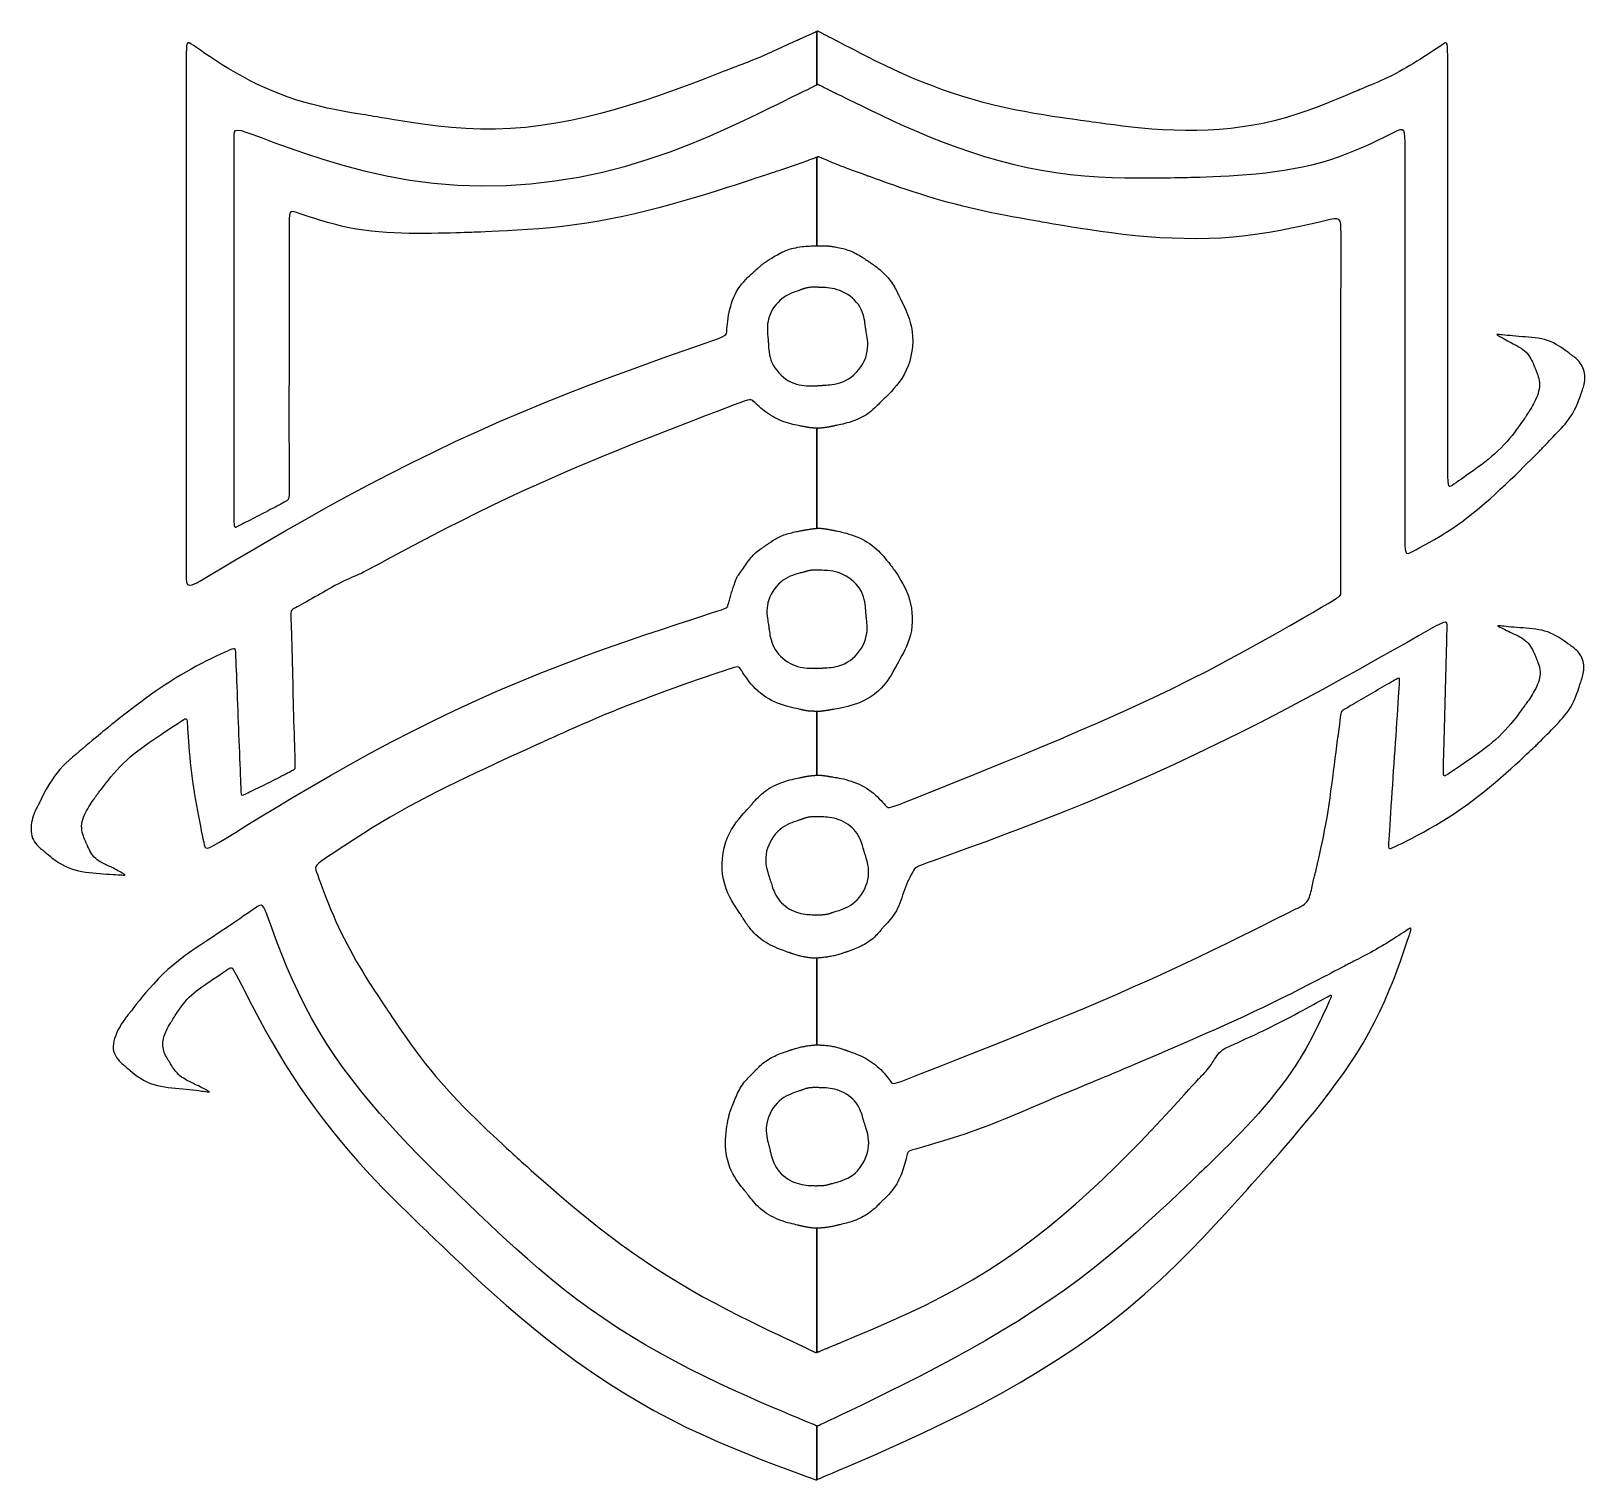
# Model space of a CAD drawing. Extents: x 0.9 to 43.7, y -24.8 to 15.2.
import ezdxf

# ---------------------------------------------------------------- set-up
doc = ezdxf.new("R2010")
doc.units = 0
doc.layers.add('LAYER 1', color=7, linetype='CONTINUOUS')

msp = doc.modelspace()

# ---------------------------------------------------------------- linework, layer by layer
at = {"layer": 'LAYER 1'}
for points in [[(22.077, 11.508), (22.024, 11.489), (21.971, 11.47), (21.917, 11.452), (21.864, 11.433), (21.81, 11.415), (21.757, 11.396), (21.703, 11.378), (21.65, 11.36), (21.596, 11.342), (21.543, 11.324), (21.492, 11.307), (21.442, 11.291), (21.396, 11.275), (21.353, 11.261), (21.315, 11.248), (21.283, 11.238), (21.256, 11.229), (21.233, 11.221), (21.207, 11.213), (21.174, 11.202), (21.129, 11.187), (21.064, 11.166), (20.976, 11.136), (20.857, 11.097), (20.704, 11.047), (20.513, 10.984), (20.29, 10.911), (20.038, 10.83), (19.762, 10.743), (19.467, 10.652), (19.158, 10.558), (18.838, 10.465), (18.512, 10.373), (18.185, 10.284), (17.856, 10.2), (17.526, 10.121), (17.195, 10.047), (16.863, 9.978), (16.53, 9.915), (16.196, 9.859), (15.861, 9.81), (15.526, 9.768), (15.195, 9.733), (14.872, 9.704), (14.563, 9.681), (14.273, 9.662), (14.007, 9.647), (13.77, 9.636), (13.567, 9.627), (13.402, 9.62), (13.274, 9.615), (13.173, 9.611), (13.093, 9.608), (13.024, 9.605), (12.96, 9.603), (12.891, 9.601), (12.811, 9.598), (12.71, 9.595), (12.586, 9.591), (12.44, 9.586), (12.277, 9.582), (12.099, 9.579), (11.909, 9.576), (11.71, 9.575), (11.505, 9.575), (11.297, 9.578), (11.088, 9.583), (10.879, 9.592), (10.67, 9.604), (10.461, 9.62), (10.253, 9.64), (10.046, 9.666), (9.84, 9.697), (9.635, 9.734), (9.433, 9.778), (9.235, 9.827), (9.043, 9.878), (8.862, 9.932), (8.692, 9.984), (8.538, 10.034), (8.401, 10.08), (8.285, 10.121), (8.191, 10.153), (8.12, 10.174), (8.067, 10.181), (8.03, 10.169), (8.007, 10.135), (7.993, 10.075), (7.988, 9.985), (7.986, 9.862), (7.987, 9.701), (7.987, 9.504), (7.988, 9.274), (7.988, 9.017), (7.989, 8.737), (7.989, 8.439), (7.989, 8.128), (7.989, 7.808), (7.988, 7.485), (7.987, 7.162), (7.986, 6.838), (7.985, 6.515), (7.984, 6.191), (7.982, 5.868), (7.981, 5.544), (7.98, 5.221), (7.98, 4.897), (7.979, 4.574), (7.98, 4.257), (7.98, 3.948), (7.981, 3.654), (7.982, 3.38), (7.983, 3.129), (7.984, 2.907), (7.985, 2.718), (7.985, 2.567), (7.985, 2.451), (7.983, 2.365), (7.979, 2.304), (7.971, 2.262), (7.958, 2.234), (7.94, 2.215), (7.917, 2.2), (7.886, 2.183), (7.848, 2.162), (7.804, 2.138), (7.755, 2.112), (7.702, 2.083), (7.646, 2.053), (7.587, 2.021), (7.526, 1.989), (7.465, 1.957), (7.403, 1.924), (7.342, 1.892), (7.28, 1.861), (7.218, 1.829), (7.157, 1.797), (7.095, 1.766), (7.033, 1.734), (6.972, 1.703), (6.91, 1.671), (6.85, 1.64), (6.791, 1.61), (6.736, 1.581), (6.684, 1.554), (6.636, 1.53), (6.595, 1.508), (6.559, 1.49), (6.531, 1.476), (6.51, 1.468), (6.494, 1.469), (6.483, 1.484), (6.477, 1.513), (6.473, 1.561), (6.471, 1.631), (6.471, 1.724), (6.471, 1.845), (6.471, 1.993), (6.471, 2.163), (6.471, 2.353), (6.471, 2.558), (6.471, 2.776), (6.471, 3.003), (6.471, 3.236), (6.471, 3.471), (6.47, 3.705), (6.47, 3.94), (6.47, 4.175), (6.469, 4.41), (6.469, 4.644), (6.469, 4.879), (6.469, 5.114), (6.468, 5.349), (6.468, 5.583), (6.468, 5.813), (6.468, 6.035), (6.469, 6.246), (6.469, 6.443), (6.469, 6.622), (6.469, 6.78), (6.469, 6.913), (6.469, 7.018), (6.469, 7.102), (6.469, 7.17), (6.469, 7.228), (6.469, 7.284), (6.47, 7.345), (6.47, 7.416), (6.47, 7.504), (6.47, 7.616), (6.47, 7.751), (6.47, 7.907), (6.47, 8.08), (6.47, 8.267), (6.47, 8.466), (6.471, 8.672), (6.471, 8.883), (6.47, 9.096), (6.47, 9.309), (6.47, 9.522), (6.47, 9.736), (6.47, 9.949), (6.469, 10.162), (6.469, 10.375), (6.469, 10.588), (6.469, 10.801), (6.469, 11.013), (6.468, 11.221), (6.468, 11.422), (6.468, 11.613), (6.468, 11.79), (6.468, 11.951), (6.468, 12.092), (6.468, 12.21), (6.469, 12.303), (6.48, 12.37), (6.509, 12.411), (6.565, 12.425), (6.657, 12.412), (6.794, 12.372), (6.986, 12.304), (7.24, 12.21), (7.566, 12.088), (7.959, 11.944), (8.412, 11.786), (8.918, 11.621), (9.469, 11.456), (10.057, 11.301), (10.674, 11.161), (11.313, 11.044), (11.967, 10.959), (12.63, 10.907), (13.299, 10.888), (13.971, 10.902), (14.643, 10.948), (15.312, 11.024), (15.974, 11.131), (16.628, 11.267), (17.269, 11.431), (17.894, 11.622), (18.496, 11.83), (19.067, 12.048), (19.602, 12.27), (20.092, 12.486), (20.532, 12.69), (20.914, 12.874), (21.232, 13.029), (21.482, 13.152), (21.671, 13.245), (21.809, 13.313), (21.903, 13.359), (21.963, 13.389), (21.998, 13.406), (22.016, 13.415), (22.027, 13.421), (22.039, 13.426), (22.052, 13.433), (22.068, 13.441), (22.085, 13.449), (22.104, 13.458), (22.123, 13.468), (22.144, 13.478), (22.165, 13.488), (22.186, 13.498), (22.207, 13.508), (22.228, 13.518), (22.249, 13.528), (22.27, 13.538), (22.291, 13.548), (22.312, 13.558), (22.333, 13.568), (22.353, 13.579), (22.374, 13.589), (22.394, 13.599), (22.413, 13.609), (22.432, 13.619), (22.449, 13.628), (22.464, 13.636), (22.477, 13.643), (22.488, 13.648), (22.497, 13.653), (22.503, 13.656), (22.508, 13.659), (22.511, 13.661), (22.513, 13.662), (22.515, 13.663), (22.515, 13.663), (22.516, 13.663), (22.517, 13.664), (22.517, 13.664), (22.518, 13.664), (22.519, 13.665), (22.52, 13.665), (22.521, 13.666), (22.522, 13.666), (22.524, 13.667), (22.525, 13.668), (22.526, 13.668), (22.527, 13.669), (22.528, 13.669), (22.529, 13.67), (22.53, 13.671), (22.532, 13.671), (22.533, 13.672), (22.534, 13.672), (22.535, 13.673), (22.536, 13.673), (22.537, 13.674), (22.538, 13.674), (22.539, 13.675), (22.54, 13.675), (22.541, 13.676), (22.541, 13.676), (22.542, 13.676), (22.542, 13.676), (22.542, 13.677), (22.543, 13.677), (22.543, 13.677), (22.543, 13.677), (22.543, 13.677), (22.543, 13.677), (22.543, 13.677), (22.543, 13.68), (22.543, 13.689), (22.543, 13.706), (22.543, 13.733), (22.543, 13.773), (22.543, 13.829), (22.543, 13.904), (22.543, 13.999), (22.543, 14.112), (22.543, 14.236), (22.543, 14.368), (22.543, 14.502), (22.543, 14.631), (22.543, 14.752), (22.543, 14.859), (22.543, 14.947), (22.543, 15.014), (22.543, 15.064), (22.543, 15.099), (22.543, 15.122), (22.543, 15.136), (22.543, 15.142), (22.543, 15.144), (22.543, 15.144), (22.543, 15.144), (22.543, 15.144), (22.543, 15.144), (22.542, 15.144), (22.542, 15.144), (22.542, 15.143), (22.542, 15.143), (22.541, 15.143), (22.54, 15.143), (22.54, 15.142), (22.539, 15.142), (22.538, 15.142), (22.537, 15.141), (22.536, 15.141), (22.535, 15.14), (22.533, 15.14), (22.532, 15.139), (22.531, 15.139), (22.53, 15.138), (22.529, 15.138), (22.528, 15.137), (22.527, 15.137), (22.525, 15.136), (22.524, 15.136), (22.523, 15.135), (22.522, 15.135), (22.521, 15.134), (22.52, 15.134), (22.519, 15.134), (22.518, 15.133), (22.517, 15.133), (22.516, 15.133), (22.516, 15.132), (22.515, 15.132), (22.514, 15.132), (22.513, 15.131), (22.51, 15.13), (22.506, 15.128), (22.501, 15.126), (22.494, 15.122), (22.484, 15.118), (22.472, 15.113), (22.457, 15.106), (22.441, 15.099), (22.424, 15.092), (22.405, 15.083), (22.385, 15.074), (22.364, 15.065), (22.344, 15.056), (22.323, 15.047), (22.302, 15.037), (22.281, 15.028), (22.26, 15.019), (22.239, 15.009), (22.219, 15), (22.198, 14.99), (22.177, 14.981), (22.156, 14.972), (22.136, 14.962), (22.116, 14.953), (22.096, 14.945), (22.078, 14.936), (22.062, 14.929), (22.047, 14.922), (22.034, 14.916), (22.024, 14.912), (22.015, 14.908), (22.007, 14.904), (21.998, 14.9), (21.987, 14.895), (21.972, 14.888), (21.952, 14.879), (21.926, 14.868), (21.893, 14.852), (21.851, 14.834), (21.802, 14.811), (21.746, 14.786), (21.686, 14.759), (21.621, 14.729), (21.553, 14.699), (21.484, 14.667), (21.413, 14.635), (21.342, 14.602), (21.271, 14.57), (21.2, 14.538), (21.129, 14.506), (21.058, 14.474), (20.986, 14.442), (20.915, 14.412), (20.843, 14.381), (20.771, 14.352), (20.7, 14.323), (20.63, 14.295), (20.563, 14.269), (20.5, 14.245), (20.443, 14.223), (20.391, 14.204), (20.347, 14.187), (20.311, 14.174), (20.28, 14.162), (20.247, 14.15), (20.205, 14.134), (20.149, 14.112), (20.07, 14.081), (19.963, 14.04), (19.82, 13.984), (19.636, 13.912), (19.407, 13.823), (19.138, 13.72), (18.835, 13.607), (18.503, 13.487), (18.146, 13.362), (17.77, 13.236), (17.379, 13.112), (16.98, 12.994), (16.575, 12.884), (16.167, 12.783), (15.756, 12.693), (15.342, 12.616), (14.926, 12.551), (14.51, 12.502), (14.094, 12.468), (13.678, 12.451), (13.264, 12.452), (12.857, 12.468), (12.462, 12.497), (12.085, 12.534), (11.733, 12.578), (11.411, 12.623), (11.125, 12.668), (10.881, 12.709), (10.684, 12.743), (10.53, 12.769), (10.411, 12.789), (10.316, 12.805), (10.237, 12.818), (10.165, 12.83), (10.089, 12.843), (10.001, 12.857), (9.891, 12.875), (9.757, 12.897), (9.6, 12.924), (9.424, 12.955), (9.233, 12.992), (9.031, 13.035), (8.82, 13.083), (8.604, 13.137), (8.386, 13.197), (8.17, 13.264), (7.955, 13.337), (7.742, 13.415), (7.531, 13.5), (7.322, 13.59), (7.116, 13.686), (6.912, 13.787), (6.712, 13.892), (6.515, 14.003), (6.324, 14.116), (6.141, 14.229), (5.969, 14.34), (5.808, 14.445), (5.663, 14.543), (5.535, 14.631), (5.426, 14.706), (5.339, 14.767), (5.273, 14.81), (5.224, 14.832), (5.19, 14.832), (5.168, 14.806), (5.155, 14.751), (5.15, 14.666), (5.148, 14.546), (5.148, 14.391), (5.148, 14.2), (5.148, 13.979), (5.148, 13.731), (5.148, 13.462), (5.148, 13.175), (5.148, 12.876), (5.148, 12.57), (5.148, 12.26), (5.148, 11.95), (5.147, 11.639), (5.147, 11.329), (5.147, 11.019), (5.147, 10.709), (5.147, 10.399), (5.146, 10.088), (5.146, 9.778), (5.146, 9.469), (5.146, 9.164), (5.146, 8.869), (5.146, 8.588), (5.146, 8.325), (5.147, 8.086), (5.147, 7.874), (5.147, 7.695), (5.147, 7.551), (5.147, 7.437), (5.147, 7.345), (5.147, 7.265), (5.147, 7.187), (5.147, 7.104), (5.147, 7.006), (5.147, 6.884), (5.147, 6.729), (5.147, 6.541), (5.147, 6.322), (5.147, 6.078), (5.147, 5.814), (5.147, 5.533), (5.147, 5.24), (5.147, 4.941), (5.147, 4.638), (5.146, 4.335), (5.146, 4.032), (5.146, 3.729), (5.146, 3.426), (5.146, 3.123), (5.145, 2.82), (5.145, 2.517), (5.145, 2.214), (5.145, 1.912), (5.145, 1.615), (5.145, 1.328), (5.145, 1.055), (5.145, 0.8), (5.145, 0.568), (5.145, 0.363), (5.146, 0.191), (5.147, 0.054), (5.155, -0.045), (5.18, -0.107), (5.229, -0.13), (5.312, -0.114), (5.435, -0.058), (5.609, 0.038), (5.841, 0.175), (6.14, 0.353), (6.502, 0.569), (6.921, 0.816), (7.388, 1.089), (7.895, 1.382), (8.436, 1.69), (9, 2.006), (9.581, 2.325), (10.17, 2.64), (10.764, 2.949), (11.362, 3.251), (11.963, 3.545), (12.568, 3.833), (13.177, 4.113), (13.788, 4.385), (14.403, 4.649), (15.021, 4.905), (15.639, 5.152), (16.249, 5.388), (16.839, 5.61), (17.402, 5.818), (17.927, 6.007), (18.405, 6.177), (18.825, 6.324), (19.179, 6.447), (19.459, 6.545), (19.672, 6.62), (19.826, 6.678), (19.932, 6.722), (19.999, 6.757), (20.036, 6.788), (20.052, 6.819), (20.057, 6.855), (20.061, 6.9), (20.064, 6.953), (20.07, 7.015), (20.076, 7.084), (20.085, 7.158), (20.096, 7.236), (20.109, 7.318), (20.125, 7.401), (20.144, 7.485), (20.166, 7.569), (20.192, 7.652), (20.221, 7.734), (20.254, 7.815), (20.29, 7.894), (20.33, 7.97), (20.374, 8.044), (20.422, 8.115), (20.473, 8.182), (20.526, 8.245), (20.58, 8.304), (20.633, 8.359), (20.683, 8.408), (20.731, 8.451), (20.773, 8.489), (20.808, 8.52), (20.836, 8.544), (20.858, 8.563), (20.874, 8.577), (20.885, 8.587), (20.893, 8.594), (20.899, 8.6), (20.904, 8.604), (20.909, 8.609), (20.916, 8.615), (20.923, 8.622), (20.932, 8.63), (20.941, 8.638), (20.951, 8.648), (20.962, 8.657), (20.973, 8.667), (20.985, 8.677), (20.997, 8.687), (21.009, 8.697), (21.021, 8.707), (21.033, 8.717), (21.045, 8.726), (21.058, 8.735), (21.07, 8.744), (21.083, 8.753), (21.095, 8.762), (21.108, 8.771), (21.12, 8.78), (21.132, 8.788), (21.143, 8.795), (21.154, 8.802), (21.164, 8.809), (21.172, 8.814), (21.179, 8.819), (21.185, 8.822), (21.19, 8.826), (21.195, 8.829), (21.202, 8.834), (21.211, 8.84), (21.223, 8.847), (21.238, 8.858), (21.259, 8.871), (21.285, 8.888), (21.316, 8.908), (21.351, 8.931), (21.391, 8.956), (21.435, 8.981), (21.481, 9.007), (21.53, 9.033), (21.58, 9.058), (21.632, 9.081), (21.685, 9.103), (21.739, 9.123), (21.793, 9.14), (21.849, 9.157), (21.904, 9.171), (21.96, 9.183), (22.017, 9.194), (22.073, 9.203), (22.129, 9.211), (22.184, 9.217), (22.237, 9.222), (22.287, 9.226), (22.334, 9.228), (22.376, 9.231), (22.412, 9.232), (22.443, 9.233), (22.466, 9.234), (22.484, 9.235), (22.497, 9.235), (22.506, 9.235), (22.511, 9.236), (22.514, 9.236), (22.515, 9.236), (22.516, 9.236), (22.517, 9.236), (22.517, 9.236), (22.518, 9.236), (22.519, 9.236), (22.52, 9.236), (22.521, 9.236), (22.522, 9.236), (22.524, 9.236), (22.525, 9.236), (22.526, 9.236), (22.527, 9.236), (22.528, 9.236), (22.529, 9.236), (22.53, 9.236), (22.532, 9.236), (22.533, 9.236), (22.534, 9.236), (22.535, 9.236), (22.536, 9.236), (22.537, 9.235), (22.538, 9.235), (22.539, 9.235), (22.54, 9.235), (22.541, 9.235), (22.541, 9.235), (22.542, 9.235), (22.542, 9.235), (22.542, 9.235), (22.543, 9.235), (22.543, 9.235), (22.543, 9.235), (22.543, 9.235), (22.543, 9.235), (22.543, 9.236), (22.543, 9.242), (22.543, 9.256), (22.543, 9.284), (22.543, 9.33), (22.543, 9.398), (22.543, 9.493), (22.543, 9.619), (22.543, 9.778), (22.543, 9.967), (22.543, 10.175), (22.543, 10.394), (22.543, 10.616), (22.543, 10.832), (22.543, 11.032), (22.543, 11.209), (22.543, 11.353), (22.543, 11.464), (22.543, 11.547), (22.543, 11.604), (22.543, 11.641), (22.543, 11.663), (22.543, 11.673), (22.543, 11.676), (22.543, 11.676), (22.543, 11.676), (22.543, 11.676), (22.543, 11.676), (22.542, 11.676), (22.542, 11.676), (22.542, 11.676), (22.542, 11.676), (22.541, 11.675), (22.54, 11.675), (22.54, 11.675), (22.539, 11.675), (22.538, 11.674), (22.537, 11.674), (22.536, 11.673), (22.535, 11.673), (22.533, 11.672), (22.532, 11.672), (22.531, 11.672), (22.53, 11.671), (22.529, 11.671), (22.528, 11.67), (22.527, 11.67), (22.525, 11.67), (22.524, 11.669), (22.523, 11.669), (22.522, 11.668), (22.521, 11.668), (22.52, 11.668), (22.519, 11.667), (22.518, 11.667), (22.517, 11.667), (22.516, 11.666), (22.516, 11.666), (22.515, 11.666), (22.513, 11.665), (22.509, 11.664), (22.503, 11.662), (22.493, 11.658), (22.479, 11.653), (22.46, 11.646), (22.435, 11.637), (22.404, 11.626), (22.368, 11.612), (22.327, 11.597), (22.282, 11.581), (22.233, 11.564), (22.183, 11.546), (22.13, 11.527)], [(22.569, 13.69), (22.569, 13.691), (22.569, 13.691), (22.569, 13.691), (22.57, 13.691), (22.57, 13.691), (22.57, 13.691), (22.57, 13.691), (22.57, 13.691), (22.571, 13.691), (22.571, 13.691), (22.571, 13.691), (22.571, 13.692), (22.571, 13.692), (22.571, 13.692), (22.572, 13.692), (22.572, 13.692), (22.572, 13.692), (22.572, 13.692), (22.573, 13.692), (22.574, 13.691), (22.576, 13.69), (22.58, 13.688), (22.585, 13.685), (22.593, 13.681), (22.602, 13.676), (22.614, 13.67), (22.628, 13.663), (22.644, 13.655), (22.661, 13.646), (22.68, 13.636), (22.7, 13.626), (22.72, 13.616), (22.741, 13.605), (22.761, 13.595), (22.782, 13.584), (22.803, 13.574), (22.824, 13.563), (22.845, 13.553), (22.865, 13.543), (22.886, 13.532), (22.907, 13.522), (22.928, 13.512), (22.949, 13.501), (22.969, 13.491), (22.988, 13.482), (23.006, 13.473), (23.023, 13.465), (23.038, 13.457), (23.051, 13.451), (23.062, 13.445), (23.073, 13.44), (23.088, 13.433), (23.114, 13.42), (23.156, 13.399), (23.22, 13.368), (23.311, 13.323), (23.434, 13.263), (23.596, 13.183), (23.799, 13.084), (24.04, 12.967), (24.315, 12.836), (24.619, 12.695), (24.947, 12.547), (25.294, 12.395), (25.656, 12.244), (26.028, 12.097), (26.405, 11.956), (26.787, 11.824), (27.172, 11.702), (27.561, 11.589), (27.952, 11.487), (28.346, 11.397), (28.741, 11.319), (29.138, 11.254), (29.535, 11.202), (29.93, 11.163), (30.316, 11.136), (30.688, 11.119), (31.04, 11.109), (31.366, 11.105), (31.659, 11.105), (31.915, 11.107), (32.126, 11.11), (32.293, 11.113), (32.423, 11.115), (32.526, 11.117), (32.613, 11.118), (32.691, 11.12), (32.772, 11.122), (32.864, 11.124), (32.977, 11.127), (33.119, 11.131), (33.288, 11.136), (33.48, 11.143), (33.692, 11.152), (33.921, 11.164), (34.162, 11.179), (34.411, 11.198), (34.666, 11.221), (34.923, 11.248), (35.18, 11.281), (35.436, 11.319), (35.691, 11.363), (35.946, 11.414), (36.198, 11.471), (36.448, 11.536), (36.695, 11.608), (36.939, 11.689), (37.177, 11.777), (37.408, 11.869), (37.629, 11.964), (37.835, 12.057), (38.025, 12.147), (38.196, 12.23), (38.345, 12.304), (38.468, 12.367), (38.565, 12.414), (38.638, 12.441), (38.69, 12.443), (38.726, 12.414), (38.748, 12.349), (38.759, 12.243), (38.763, 12.09), (38.764, 11.886), (38.764, 11.626), (38.764, 11.314), (38.764, 10.959), (38.764, 10.565), (38.764, 10.141), (38.764, 9.694), (38.764, 9.23), (38.764, 8.757), (38.763, 8.28), (38.763, 7.803), (38.763, 7.327), (38.763, 6.85), (38.763, 6.374), (38.762, 5.897), (38.762, 5.42), (38.762, 4.944), (38.762, 4.467), (38.762, 3.994), (38.762, 3.529), (38.762, 3.081), (38.762, 2.656), (38.762, 2.262), (38.762, 1.905), (38.762, 1.591), (38.762, 1.329), (38.762, 1.123), (38.766, 0.968), (38.774, 0.859), (38.79, 0.79), (38.816, 0.756), (38.854, 0.751), (38.908, 0.769), (38.979, 0.804), (39.069, 0.852), (39.178, 0.91), (39.302, 0.978), (39.439, 1.054), (39.586, 1.138), (39.74, 1.23), (39.898, 1.327), (40.058, 1.43), (40.216, 1.538), (40.371, 1.65), (40.525, 1.766), (40.675, 1.885), (40.824, 2.007), (40.971, 2.132), (41.116, 2.259), (41.259, 2.388), (41.4, 2.518), (41.54, 2.649), (41.675, 2.778), (41.806, 2.903), (41.928, 3.023), (42.042, 3.134), (42.145, 3.236), (42.235, 3.326), (42.311, 3.402), (42.371, 3.462), (42.418, 3.508), (42.453, 3.544), (42.481, 3.572), (42.503, 3.594), (42.523, 3.615), (42.542, 3.635), (42.565, 3.659), (42.593, 3.689), (42.626, 3.725), (42.665, 3.766), (42.709, 3.812), (42.756, 3.862), (42.806, 3.915), (42.859, 3.97), (42.913, 4.027), (42.968, 4.084), (43.023, 4.142), (43.078, 4.2), (43.132, 4.259), (43.185, 4.319), (43.236, 4.38), (43.285, 4.442), (43.331, 4.506), (43.374, 4.571), (43.413, 4.639), (43.449, 4.706), (43.481, 4.773), (43.51, 4.838), (43.535, 4.899), (43.557, 4.955), (43.576, 5.005), (43.591, 5.048), (43.603, 5.082), (43.613, 5.109), (43.62, 5.129), (43.626, 5.146), (43.632, 5.161), (43.637, 5.175), (43.643, 5.191), (43.65, 5.21), (43.659, 5.233), (43.67, 5.262), (43.681, 5.295), (43.693, 5.332), (43.705, 5.373), (43.716, 5.417), (43.724, 5.464), (43.731, 5.513), (43.734, 5.563), (43.734, 5.615), (43.73, 5.667), (43.723, 5.719), (43.712, 5.77), (43.698, 5.821), (43.681, 5.869), (43.66, 5.916), (43.635, 5.96), (43.607, 6.001), (43.577, 6.039), (43.546, 6.073), (43.514, 6.104), (43.483, 6.132), (43.454, 6.156), (43.427, 6.177), (43.404, 6.194), (43.385, 6.208), (43.37, 6.219), (43.356, 6.229), (43.343, 6.239), (43.329, 6.249), (43.312, 6.262), (43.29, 6.279), (43.262, 6.3), (43.227, 6.327), (43.183, 6.36), (43.132, 6.396), (43.074, 6.436), (43.009, 6.477), (42.94, 6.517), (42.866, 6.556), (42.787, 6.591), (42.706, 6.622), (42.622, 6.647), (42.536, 6.667), (42.448, 6.683), (42.359, 6.695), (42.269, 6.705), (42.179, 6.713), (42.088, 6.72), (41.999, 6.727), (41.91, 6.734), (41.824, 6.741), (41.74, 6.749), (41.662, 6.757), (41.588, 6.764), (41.521, 6.771), (41.462, 6.777), (41.412, 6.782), (41.371, 6.787), (41.34, 6.79), (41.319, 6.791), (41.307, 6.791), (41.303, 6.788), (41.306, 6.784), (41.317, 6.776), (41.335, 6.765), (41.359, 6.751), (41.389, 6.734), (41.423, 6.715), (41.462, 6.692), (41.506, 6.668), (41.552, 6.642), (41.601, 6.615), (41.652, 6.588), (41.705, 6.56), (41.759, 6.532), (41.813, 6.503), (41.867, 6.474), (41.92, 6.443), (41.971, 6.411), (42.02, 6.377), (42.066, 6.34), (42.109, 6.301), (42.148, 6.258), (42.183, 6.213), (42.214, 6.167), (42.241, 6.121), (42.264, 6.076), (42.285, 6.034), (42.302, 5.996), (42.316, 5.963), (42.327, 5.936), (42.336, 5.914), (42.343, 5.897), (42.349, 5.882), (42.355, 5.868), (42.361, 5.853), (42.369, 5.836), (42.377, 5.815), (42.389, 5.789), (42.402, 5.756), (42.418, 5.717), (42.433, 5.673), (42.448, 5.625), (42.462, 5.573), (42.473, 5.518), (42.48, 5.461), (42.482, 5.403), (42.479, 5.343), (42.471, 5.284), (42.458, 5.224), (42.442, 5.164), (42.422, 5.105), (42.399, 5.046), (42.374, 4.989), (42.347, 4.933), (42.319, 4.879), (42.29, 4.827), (42.262, 4.778), (42.234, 4.731), (42.208, 4.689), (42.183, 4.65), (42.161, 4.616), (42.141, 4.587), (42.126, 4.564), (42.113, 4.545), (42.102, 4.528), (42.091, 4.512), (42.079, 4.494), (42.064, 4.473), (42.045, 4.445), (42.02, 4.41), (41.989, 4.364), (41.95, 4.308), (41.903, 4.242), (41.849, 4.168), (41.79, 4.088), (41.724, 4.003), (41.654, 3.916), (41.579, 3.829), (41.5, 3.742), (41.418, 3.657), (41.333, 3.575), (41.246, 3.496), (41.156, 3.419), (41.065, 3.343), (40.971, 3.269), (40.877, 3.197), (40.782, 3.126), (40.687, 3.056), (40.592, 2.988), (40.499, 2.923), (40.41, 2.86), (40.326, 2.802), (40.249, 2.749), (40.179, 2.701), (40.119, 2.66), (40.069, 2.627), (40.031, 2.604), (40.002, 2.598), (39.981, 2.615), (39.968, 2.661), (39.96, 2.743), (39.956, 2.868), (39.954, 3.04), (39.954, 3.267), (39.953, 3.552), (39.953, 3.888), (39.953, 4.269), (39.952, 4.687), (39.952, 5.136), (39.952, 5.607), (39.951, 6.094), (39.951, 6.589), (39.951, 7.086), (39.951, 7.583), (39.951, 8.08), (39.951, 8.576), (39.951, 9.073), (39.951, 9.57), (39.951, 10.067), (39.951, 10.564), (39.951, 11.06), (39.951, 11.553), (39.951, 12.033), (39.951, 12.495), (39.951, 12.931), (39.951, 13.334), (39.951, 13.696), (39.95, 14.011), (39.95, 14.27), (39.95, 14.473), (39.947, 14.623), (39.942, 14.728), (39.932, 14.794), (39.916, 14.827), (39.893, 14.834), (39.862, 14.821), (39.82, 14.794), (39.768, 14.759), (39.705, 14.717), (39.634, 14.67), (39.556, 14.618), (39.472, 14.563), (39.383, 14.505), (39.29, 14.445), (39.196, 14.385), (39.101, 14.325), (39.005, 14.266), (38.908, 14.208), (38.811, 14.151), (38.713, 14.095), (38.614, 14.041), (38.515, 13.988), (38.415, 13.936), (38.314, 13.886), (38.214, 13.838), (38.114, 13.793), (38.018, 13.75), (37.927, 13.711), (37.842, 13.675), (37.766, 13.643), (37.699, 13.615), (37.643, 13.593), (37.598, 13.574), (37.559, 13.558), (37.52, 13.542), (37.475, 13.523), (37.419, 13.5), (37.345, 13.469), (37.249, 13.428), (37.124, 13.375), (36.967, 13.309), (36.778, 13.231), (36.562, 13.144), (36.322, 13.052), (36.062, 12.958), (35.786, 12.865), (35.497, 12.776), (35.199, 12.694), (34.896, 12.622), (34.589, 12.562), (34.279, 12.513), (33.968, 12.474), (33.654, 12.445), (33.34, 12.425), (33.025, 12.415), (32.711, 12.414), (32.399, 12.421), (32.09, 12.436), (31.788, 12.456), (31.498, 12.481), (31.225, 12.509), (30.972, 12.538), (30.743, 12.567), (30.544, 12.593), (30.377, 12.616), (30.245, 12.634), (30.141, 12.648), (30.054, 12.66), (29.978, 12.671), (29.903, 12.681), (29.82, 12.693), (29.72, 12.707), (29.596, 12.724), (29.44, 12.746), (29.252, 12.773), (29.036, 12.805), (28.799, 12.843), (28.543, 12.886), (28.273, 12.935), (27.993, 12.989), (27.708, 13.05), (27.422, 13.117), (27.136, 13.19), (26.852, 13.269), (26.57, 13.354), (26.289, 13.445), (26.01, 13.541), (25.734, 13.643), (25.459, 13.751), (25.187, 13.863), (24.92, 13.98), (24.659, 14.099), (24.409, 14.217), (24.174, 14.331), (23.956, 14.439), (23.759, 14.539), (23.587, 14.628), (23.442, 14.703), (23.328, 14.762), (23.241, 14.807), (23.177, 14.84), (23.132, 14.864), (23.102, 14.879), (23.083, 14.889), (23.071, 14.896), (23.061, 14.901), (23.05, 14.906), (23.037, 14.913), (23.021, 14.921), (23.004, 14.93), (22.986, 14.94), (22.966, 14.95), (22.946, 14.96), (22.926, 14.971), (22.905, 14.981), (22.884, 14.992), (22.863, 15.002), (22.842, 15.013), (22.821, 15.024), (22.8, 15.034), (22.779, 15.045), (22.759, 15.056), (22.738, 15.067), (22.717, 15.078), (22.697, 15.089), (22.678, 15.099), (22.659, 15.109), (22.642, 15.119), (22.626, 15.127), (22.612, 15.135), (22.601, 15.141), (22.592, 15.146), (22.585, 15.15), (22.58, 15.153), (22.576, 15.155), (22.574, 15.156), (22.572, 15.157), (22.572, 15.157), (22.572, 15.157), (22.572, 15.157), (22.572, 15.157), (22.571, 15.157), (22.571, 15.157), (22.571, 15.157), (22.571, 15.157), (22.571, 15.157), (22.571, 15.157), (22.57, 15.157), (22.57, 15.156), (22.57, 15.156), (22.57, 15.156), (22.569, 15.156), (22.569, 15.156), (22.569, 15.156), (22.569, 15.156), (22.569, 15.156), (22.568, 15.156), (22.568, 15.156), (22.568, 15.156), (22.568, 15.155), (22.568, 15.155), (22.568, 15.155), (22.567, 15.155), (22.567, 15.155), (22.567, 15.155), (22.567, 15.155), (22.567, 15.155), (22.567, 15.155), (22.567, 15.155), (22.567, 15.155), (22.566, 15.155), (22.566, 15.154), (22.565, 15.154), (22.565, 15.154), (22.564, 15.154), (22.563, 15.153), (22.562, 15.153), (22.561, 15.153), (22.56, 15.152), (22.56, 15.152), (22.558, 15.151), (22.557, 15.151), (22.556, 15.15), (22.555, 15.15), (22.554, 15.15), (22.553, 15.149), (22.552, 15.149), (22.551, 15.148), (22.551, 15.148), (22.55, 15.147), (22.549, 15.147), (22.548, 15.146), (22.547, 15.146), (22.546, 15.145), (22.545, 15.145), (22.545, 15.145), (22.544, 15.145), (22.544, 15.144), (22.543, 15.144), (22.543, 15.144), (22.543, 15.144), (22.543, 15.144), (22.543, 15.144), (22.543, 15.144), (22.543, 15.144), (22.543, 15.144), (22.543, 15.142), (22.543, 15.137), (22.543, 15.126), (22.543, 15.105), (22.543, 15.073), (22.543, 15.027), (22.543, 14.964), (22.543, 14.882), (22.543, 14.78), (22.543, 14.663), (22.543, 14.535), (22.543, 14.403), (22.543, 14.271), (22.543, 14.145), (22.543, 14.029), (22.543, 13.929), (22.543, 13.849), (22.543, 13.788), (22.543, 13.743), (22.543, 13.713), (22.543, 13.693), (22.543, 13.682), (22.543, 13.678), (22.543, 13.677), (22.543, 13.677), (22.543, 13.677), (22.543, 13.677), (22.543, 13.677), (22.543, 13.677), (22.543, 13.677), (22.543, 13.677), (22.544, 13.677), (22.544, 13.678), (22.545, 13.678), (22.545, 13.678), (22.546, 13.679), (22.547, 13.679), (22.548, 13.679), (22.549, 13.68), (22.55, 13.68), (22.551, 13.681), (22.552, 13.681), (22.553, 13.682), (22.554, 13.683), (22.555, 13.683), (22.556, 13.684), (22.557, 13.684), (22.558, 13.685), (22.559, 13.685), (22.56, 13.686), (22.561, 13.686), (22.562, 13.687), (22.562, 13.687), (22.563, 13.688), (22.564, 13.688), (22.565, 13.688), (22.565, 13.689), (22.566, 13.689), (22.566, 13.689), (22.567, 13.689), (22.567, 13.689), (22.567, 13.69), (22.567, 13.69), (22.567, 13.69), (22.567, 13.69), (22.567, 13.69), (22.567, 13.69), (22.568, 13.69), (22.568, 13.69), (22.568, 13.69), (22.568, 13.69), (22.568, 13.69), (22.568, 13.69)], [(22.642, -5.369), (22.651, -5.369), (22.66, -5.37), (22.669, -5.371), (22.678, -5.372), (22.687, -5.373), (22.696, -5.374), (22.705, -5.375), (22.714, -5.376), (22.723, -5.377), (22.732, -5.378), (22.741, -5.379), (22.749, -5.38), (22.757, -5.381), (22.764, -5.382), (22.77, -5.382), (22.776, -5.383), (22.78, -5.384), (22.783, -5.384), (22.786, -5.384), (22.788, -5.385), (22.79, -5.385), (22.791, -5.385), (22.793, -5.385), (22.795, -5.385), (22.797, -5.386), (22.8, -5.386), (22.804, -5.386), (22.808, -5.387), (22.812, -5.388), (22.816, -5.388), (22.821, -5.389), (22.826, -5.39), (22.831, -5.39), (22.835, -5.391), (22.84, -5.392), (22.845, -5.393), (22.85, -5.394), (22.855, -5.395), (22.859, -5.396), (22.864, -5.397), (22.869, -5.398), (22.874, -5.399), (22.878, -5.4), (22.883, -5.4), (22.887, -5.401), (22.891, -5.402), (22.895, -5.402), (22.898, -5.403), (22.901, -5.403), (22.903, -5.404), (22.906, -5.404), (22.911, -5.405), (22.918, -5.406), (22.93, -5.408), (22.947, -5.411), (22.971, -5.415), (23.003, -5.42), (23.043, -5.427), (23.092, -5.435), (23.148, -5.445), (23.209, -5.458), (23.276, -5.472), (23.346, -5.489), (23.418, -5.509), (23.491, -5.531), (23.564, -5.556), (23.636, -5.585), (23.707, -5.616), (23.777, -5.651), (23.846, -5.688), (23.913, -5.728), (23.978, -5.771), (24.041, -5.816), (24.102, -5.864), (24.16, -5.914), (24.215, -5.965), (24.267, -6.015), (24.315, -6.064), (24.358, -6.11), (24.396, -6.152), (24.429, -6.19), (24.456, -6.221), (24.48, -6.244), (24.508, -6.257), (24.549, -6.258), (24.612, -6.244), (24.706, -6.214), (24.838, -6.165), (25.018, -6.095), (25.253, -6.001), (25.55, -5.883), (25.903, -5.742), (26.303, -5.582), (26.742, -5.405), (27.213, -5.214), (27.708, -5.012), (28.219, -4.802), (28.737, -4.587), (29.257, -4.369), (29.775, -4.147), (30.293, -3.923), (30.808, -3.695), (31.321, -3.462), (31.832, -3.224), (32.34, -2.981), (32.845, -2.731), (33.346, -2.475), (33.838, -2.215), (34.315, -1.958), (34.769, -1.707), (35.194, -1.469), (35.583, -1.248), (35.929, -1.049), (36.225, -0.877), (36.465, -0.737), (36.65, -0.629), (36.787, -0.548), (36.882, -0.488), (36.944, -0.444), (36.98, -0.411), (36.997, -0.384), (37.002, -0.358), (37.002, -0.327), (37.002, -0.289), (37.002, -0.244), (37.002, -0.195), (37.002, -0.14), (37.002, -0.082), (37.002, -0.022), (37.002, 0.041), (37.002, 0.104), (37.001, 0.167), (37.001, 0.23), (37.001, 0.293), (37.001, 0.356), (37.001, 0.419), (37.001, 0.483), (37.001, 0.546), (37.001, 0.609), (37.001, 0.672), (37.001, 0.734), (37.001, 0.794), (37.001, 0.851), (37.001, 0.904), (37.001, 0.953), (37.001, 0.996), (37.002, 1.032), (37.002, 1.062), (37.002, 1.089), (37.002, 1.12), (37.002, 1.162), (37.002, 1.221), (37.002, 1.303), (37.002, 1.415), (37.002, 1.563), (37.002, 1.753), (37.002, 1.984), (37.003, 2.249), (37.003, 2.545), (37.003, 2.865), (37.003, 3.204), (37.003, 3.556), (37.004, 3.917), (37.004, 4.28), (37.004, 4.643), (37.004, 5.007), (37.004, 5.37), (37.004, 5.733), (37.004, 6.096), (37.004, 6.46), (37.004, 6.823), (37.004, 7.186), (37.004, 7.547), (37.004, 7.901), (37.005, 8.242), (37.005, 8.565), (37.005, 8.865), (37.005, 9.135), (37.005, 9.371), (37.005, 9.567), (37.004, 9.72), (36.997, 9.834), (36.979, 9.912), (36.946, 9.96), (36.892, 9.981), (36.814, 9.979), (36.705, 9.959), (36.56, 9.925), (36.378, 9.882), (36.16, 9.831), (35.911, 9.775), (35.636, 9.717), (35.34, 9.659), (35.027, 9.603), (34.702, 9.552), (34.37, 9.509), (34.034, 9.475), (33.697, 9.45), (33.359, 9.435), (33.021, 9.429), (32.682, 9.432), (32.343, 9.442), (32.004, 9.459), (31.667, 9.483), (31.331, 9.514), (30.999, 9.55), (30.677, 9.59), (30.369, 9.631), (30.08, 9.674), (29.814, 9.715), (29.577, 9.753), (29.373, 9.787), (29.206, 9.815), (29.076, 9.836), (28.975, 9.853), (28.894, 9.867), (28.826, 9.879), (28.763, 9.889), (28.697, 9.901), (28.62, 9.914), (28.524, 9.931), (28.405, 9.951), (28.265, 9.976), (28.108, 10.004), (27.936, 10.036), (27.753, 10.071), (27.561, 10.108), (27.364, 10.148), (27.164, 10.19), (26.965, 10.235), (26.766, 10.281), (26.567, 10.33), (26.369, 10.38), (26.171, 10.433), (25.974, 10.488), (25.778, 10.544), (25.582, 10.603), (25.388, 10.664), (25.197, 10.726), (25.012, 10.787), (24.836, 10.847), (24.672, 10.904), (24.522, 10.956), (24.39, 11.003), (24.277, 11.043), (24.187, 11.075), (24.118, 11.1), (24.066, 11.119), (24.026, 11.133), (23.996, 11.144), (23.972, 11.152), (23.95, 11.16), (23.925, 11.169), (23.896, 11.18), (23.859, 11.193), (23.818, 11.208), (23.771, 11.225), (23.72, 11.243), (23.666, 11.262), (23.611, 11.283), (23.553, 11.304), (23.496, 11.325), (23.438, 11.347), (23.381, 11.369), (23.323, 11.391), (23.266, 11.413), (23.208, 11.435), (23.151, 11.458), (23.094, 11.481), (23.037, 11.504), (22.98, 11.527), (22.924, 11.55), (22.871, 11.572), (22.82, 11.593), (22.773, 11.613), (22.73, 11.631), (22.693, 11.647), (22.662, 11.66), (22.637, 11.67), (22.618, 11.678), (22.605, 11.684), (22.596, 11.688), (22.59, 11.69), (22.587, 11.691), (22.586, 11.691), (22.585, 11.691), (22.585, 11.691), (22.584, 11.691), (22.584, 11.691), (22.583, 11.691), (22.582, 11.69), (22.582, 11.69), (22.581, 11.69), (22.58, 11.69), (22.579, 11.689), (22.579, 11.689), (22.578, 11.689), (22.577, 11.688), (22.576, 11.688), (22.575, 11.688), (22.575, 11.687), (22.574, 11.687), (22.573, 11.687), (22.572, 11.686), (22.572, 11.686), (22.571, 11.686), (22.57, 11.686), (22.569, 11.685), (22.569, 11.685), (22.568, 11.685), (22.568, 11.685), (22.568, 11.685), (22.567, 11.685), (22.567, 11.685), (22.567, 11.684), (22.567, 11.684), (22.566, 11.684), (22.566, 11.684), (22.566, 11.684), (22.565, 11.684), (22.564, 11.684), (22.564, 11.683), (22.563, 11.683), (22.562, 11.683), (22.561, 11.682), (22.56, 11.682), (22.559, 11.682), (22.558, 11.681), (22.557, 11.681), (22.556, 11.681), (22.555, 11.68), (22.554, 11.68), (22.553, 11.68), (22.552, 11.679), (22.551, 11.679), (22.55, 11.679), (22.549, 11.678), (22.548, 11.678), (22.547, 11.678), (22.546, 11.677), (22.545, 11.677), (22.545, 11.677), (22.544, 11.677), (22.544, 11.676), (22.543, 11.676), (22.543, 11.676), (22.543, 11.676), (22.543, 11.676), (22.543, 11.676), (22.543, 11.676), (22.543, 11.676), (22.543, 11.676), (22.543, 11.674), (22.543, 11.664), (22.543, 11.644), (22.543, 11.608), (22.543, 11.552), (22.543, 11.471), (22.543, 11.361), (22.543, 11.218), (22.543, 11.041), (22.543, 10.84), (22.543, 10.624), (22.543, 10.4), (22.543, 10.179), (22.543, 9.969), (22.543, 9.78), (22.543, 9.619), (22.543, 9.492), (22.543, 9.397), (22.543, 9.329), (22.543, 9.283), (22.543, 9.256), (22.543, 9.241), (22.543, 9.236), (22.543, 9.235), (22.543, 9.235), (22.543, 9.235), (22.543, 9.235), (22.543, 9.235), (22.543, 9.235), (22.543, 9.235), (22.544, 9.235), (22.544, 9.235), (22.544, 9.235), (22.545, 9.235), (22.546, 9.235), (22.546, 9.235), (22.547, 9.235), (22.548, 9.235), (22.549, 9.235), (22.55, 9.235), (22.551, 9.235), (22.552, 9.235), (22.553, 9.235), (22.554, 9.235), (22.555, 9.234), (22.556, 9.234), (22.557, 9.234), (22.558, 9.234), (22.559, 9.234), (22.56, 9.234), (22.561, 9.234), (22.562, 9.234), (22.563, 9.234), (22.564, 9.234), (22.565, 9.234), (22.565, 9.234), (22.566, 9.234), (22.566, 9.234), (22.567, 9.234), (22.568, 9.234), (22.57, 9.234), (22.572, 9.234), (22.576, 9.235), (22.58, 9.235), (22.587, 9.235), (22.595, 9.235), (22.604, 9.235), (22.615, 9.235), (22.627, 9.236), (22.639, 9.236), (22.652, 9.236), (22.666, 9.237), (22.68, 9.237), (22.694, 9.237), (22.708, 9.237), (22.722, 9.237), (22.736, 9.237), (22.75, 9.237), (22.764, 9.237), (22.778, 9.236), (22.791, 9.236), (22.805, 9.235), (22.819, 9.234), (22.832, 9.233), (22.845, 9.232), (22.857, 9.231), (22.868, 9.23), (22.878, 9.229), (22.886, 9.228), (22.893, 9.228), (22.898, 9.227), (22.904, 9.226), (22.91, 9.226), (22.918, 9.224), (22.928, 9.223), (22.942, 9.221), (22.96, 9.218), (22.983, 9.214), (23.012, 9.21), (23.046, 9.205), (23.083, 9.198), (23.124, 9.19), (23.168, 9.182), (23.213, 9.172), (23.26, 9.16), (23.306, 9.147), (23.353, 9.133), (23.399, 9.118), (23.445, 9.101), (23.49, 9.083), (23.535, 9.064), (23.579, 9.043), (23.622, 9.022), (23.665, 8.999), (23.707, 8.976), (23.748, 8.952), (23.787, 8.928), (23.823, 8.904), (23.857, 8.882), (23.888, 8.861), (23.915, 8.843), (23.937, 8.827), (23.955, 8.815), (23.969, 8.805), (23.981, 8.797), (23.992, 8.79), (24.002, 8.782), (24.014, 8.774), (24.028, 8.764), (24.046, 8.752), (24.069, 8.736), (24.096, 8.717), (24.127, 8.695), (24.162, 8.67), (24.199, 8.642), (24.238, 8.612), (24.277, 8.58), (24.317, 8.546), (24.357, 8.511), (24.395, 8.475), (24.432, 8.438), (24.469, 8.399), (24.504, 8.359), (24.538, 8.318), (24.57, 8.276), (24.601, 8.233), (24.63, 8.189), (24.658, 8.145), (24.684, 8.101), (24.708, 8.057), (24.73, 8.016), (24.749, 7.977), (24.766, 7.942), (24.781, 7.911), (24.793, 7.886), (24.803, 7.865), (24.811, 7.847), (24.82, 7.83), (24.829, 7.811), (24.84, 7.788), (24.855, 7.758), (24.875, 7.719), (24.9, 7.668), (24.932, 7.604), (24.969, 7.527), (25.008, 7.439), (25.048, 7.34), (25.087, 7.232), (25.122, 7.116), (25.152, 6.994), (25.174, 6.866), (25.186, 6.733), (25.189, 6.598), (25.182, 6.461), (25.165, 6.324), (25.14, 6.188), (25.105, 6.054), (25.062, 5.925), (25.011, 5.801), (24.951, 5.684), (24.885, 5.574), (24.814, 5.473), (24.742, 5.379), (24.67, 5.295), (24.602, 5.22), (24.538, 5.155), (24.482, 5.1), (24.437, 5.055), (24.401, 5.021), (24.373, 4.994), (24.352, 4.973), (24.335, 4.956), (24.319, 4.94), (24.304, 4.925), (24.287, 4.907), (24.266, 4.885), (24.24, 4.858), (24.208, 4.826), (24.173, 4.792), (24.134, 4.755), (24.091, 4.716), (24.045, 4.677), (23.996, 4.639), (23.946, 4.602), (23.893, 4.567), (23.839, 4.535), (23.784, 4.505), (23.727, 4.477), (23.67, 4.451), (23.611, 4.426), (23.552, 4.404), (23.492, 4.384), (23.432, 4.365), (23.372, 4.348), (23.314, 4.333), (23.259, 4.319), (23.207, 4.307), (23.16, 4.296), (23.117, 4.287), (23.082, 4.28), (23.053, 4.274), (23.031, 4.269), (23.015, 4.266), (23.002, 4.264), (22.993, 4.262), (22.986, 4.26), (22.979, 4.259), (22.972, 4.257), (22.963, 4.255), (22.953, 4.253), (22.94, 4.251), (22.927, 4.248), (22.912, 4.245), (22.896, 4.242), (22.88, 4.239), (22.863, 4.236), (22.846, 4.233), (22.829, 4.23), (22.812, 4.227), (22.795, 4.224), (22.778, 4.222), (22.761, 4.219), (22.744, 4.217), (22.727, 4.215), (22.71, 4.212), (22.693, 4.211), (22.676, 4.209), (22.66, 4.207), (22.645, 4.206), (22.631, 4.204), (22.618, 4.203), (22.607, 4.202), (22.598, 4.201), (22.59, 4.201), (22.585, 4.2), (22.581, 4.2), (22.578, 4.2), (22.577, 4.2), (22.576, 4.2), (22.575, 4.2), (22.575, 4.2), (22.575, 4.2), (22.575, 4.2), (22.574, 4.2), (22.574, 4.2), (22.574, 4.2), (22.573, 4.2), (22.573, 4.2), (22.573, 4.2), (22.572, 4.2), (22.572, 4.2), (22.572, 4.2), (22.571, 4.2), (22.571, 4.2), (22.571, 4.2), (22.57, 4.2), (22.57, 4.2), (22.57, 4.2), (22.569, 4.2), (22.569, 4.2), (22.569, 4.2), (22.568, 4.2), (22.568, 4.2), (22.568, 4.2), (22.568, 4.2), (22.567, 4.2), (22.567, 4.2), (22.567, 4.2), (22.567, 4.2), (22.567, 4.2), (22.567, 4.2), (22.566, 4.2), (22.566, 4.2), (22.566, 4.2), (22.565, 4.2), (22.564, 4.2), (22.564, 4.2), (22.563, 4.201), (22.562, 4.201), (22.561, 4.201), (22.56, 4.201), (22.559, 4.201), (22.558, 4.201), (22.557, 4.201), (22.556, 4.201), (22.555, 4.201), (22.554, 4.201), (22.553, 4.201), (22.552, 4.201), (22.551, 4.201), (22.55, 4.202), (22.549, 4.202), (22.548, 4.202), (22.547, 4.202), (22.546, 4.202), (22.545, 4.202), (22.545, 4.202), (22.544, 4.202), (22.544, 4.202), (22.543, 4.202), (22.543, 4.202), (22.543, 4.202), (22.543, 4.202), (22.543, 4.202), (22.543, 4.202), (22.543, 4.202), (22.543, 4.202), (22.543, 4.199), (22.543, 4.189), (22.543, 4.165), (22.543, 4.124), (22.543, 4.059), (22.543, 3.967), (22.543, 3.842), (22.543, 3.678), (22.543, 3.478), (22.543, 3.25), (22.543, 3.005), (22.543, 2.753), (22.543, 2.503), (22.543, 2.266), (22.543, 2.052), (22.543, 1.872), (22.543, 1.73), (22.543, 1.624), (22.543, 1.547), (22.543, 1.496), (22.543, 1.465), (22.543, 1.45), (22.543, 1.444), (22.543, 1.443), (22.543, 1.443), (22.543, 1.443), (22.543, 1.443), (22.543, 1.443), (22.543, 1.443), (22.543, 1.443), (22.544, 1.443), (22.544, 1.443), (22.544, 1.443), (22.545, 1.443), (22.546, 1.444), (22.547, 1.444), (22.547, 1.444), (22.548, 1.444), (22.549, 1.444), (22.55, 1.444), (22.551, 1.444), (22.552, 1.444), (22.553, 1.445), (22.554, 1.445), (22.555, 1.445), (22.556, 1.445), (22.557, 1.445), (22.558, 1.445), (22.559, 1.445), (22.56, 1.445), (22.561, 1.445), (22.562, 1.446), (22.563, 1.446), (22.564, 1.446), (22.565, 1.446), (22.565, 1.446), (22.566, 1.446), (22.566, 1.446), (22.567, 1.446), (22.567, 1.446), (22.567, 1.446), (22.567, 1.446), (22.567, 1.446), (22.567, 1.446), (22.568, 1.446), (22.568, 1.446), (22.568, 1.446), (22.568, 1.446), (22.569, 1.446), (22.569, 1.446), (22.569, 1.446), (22.57, 1.447), (22.57, 1.447), (22.57, 1.447), (22.571, 1.447), (22.571, 1.447), (22.571, 1.447), (22.572, 1.447), (22.572, 1.447), (22.573, 1.447), (22.573, 1.447), (22.573, 1.447), (22.574, 1.447), (22.574, 1.447), (22.575, 1.447), (22.575, 1.447), (22.575, 1.447), (22.576, 1.447), (22.576, 1.447), (22.576, 1.447), (22.576, 1.447), (22.577, 1.447), (22.578, 1.447), (22.581, 1.447), (22.584, 1.447), (22.589, 1.446), (22.595, 1.446), (22.604, 1.446), (22.614, 1.445), (22.626, 1.444), (22.64, 1.443), (22.655, 1.442), (22.671, 1.441), (22.687, 1.44), (22.704, 1.438), (22.721, 1.436), (22.738, 1.434), (22.755, 1.432), (22.772, 1.43), (22.789, 1.427), (22.806, 1.424), (22.823, 1.422), (22.839, 1.419), (22.856, 1.416), (22.873, 1.412), (22.89, 1.409), (22.905, 1.406), (22.921, 1.403), (22.935, 1.4), (22.948, 1.398), (22.959, 1.395), (22.968, 1.393), (22.976, 1.392), (22.983, 1.39), (22.991, 1.389), (23, 1.387), (23.013, 1.384), (23.031, 1.38), (23.055, 1.375), (23.086, 1.369), (23.127, 1.36), (23.176, 1.35), (23.232, 1.337), (23.294, 1.322), (23.36, 1.304), (23.43, 1.284), (23.502, 1.262), (23.576, 1.236), (23.649, 1.207), (23.721, 1.176), (23.792, 1.141), (23.862, 1.104), (23.93, 1.063), (23.997, 1.02), (24.061, 0.974), (24.123, 0.926), (24.183, 0.875), (24.24, 0.822), (24.294, 0.768), (24.344, 0.714), (24.391, 0.662), (24.432, 0.613), (24.469, 0.568), (24.501, 0.529), (24.527, 0.496), (24.548, 0.469), (24.565, 0.448), (24.579, 0.429), (24.594, 0.41), (24.609, 0.388), (24.628, 0.361), (24.652, 0.328), (24.682, 0.285), (24.72, 0.23), (24.765, 0.165), (24.814, 0.09), (24.865, 0.006), (24.917, -0.086), (24.969, -0.186), (25.017, -0.292), (25.061, -0.404), (25.099, -0.52), (25.129, -0.64), (25.152, -0.763), (25.168, -0.887), (25.176, -1.012), (25.176, -1.137), (25.168, -1.26), (25.152, -1.381), (25.127, -1.498), (25.094, -1.611), (25.057, -1.718), (25.015, -1.819), (24.972, -1.912), (24.93, -1.996), (24.89, -2.07), (24.854, -2.134), (24.825, -2.185), (24.802, -2.225), (24.784, -2.257), (24.769, -2.283), (24.755, -2.307), (24.742, -2.331), (24.728, -2.358), (24.711, -2.391), (24.689, -2.432), (24.662, -2.483), (24.629, -2.542), (24.591, -2.607), (24.547, -2.677), (24.498, -2.75), (24.444, -2.824), (24.384, -2.897), (24.32, -2.968), (24.25, -3.035), (24.176, -3.098), (24.098, -3.157), (24.016, -3.212), (23.931, -3.263), (23.845, -3.309), (23.756, -3.351), (23.666, -3.388), (23.575, -3.42), (23.485, -3.448), (23.397, -3.472), (23.313, -3.493), (23.234, -3.51), (23.162, -3.524), (23.098, -3.535), (23.044, -3.544), (23, -3.551), (22.967, -3.557), (22.943, -3.561), (22.926, -3.564), (22.915, -3.566), (22.908, -3.567), (22.904, -3.567), (22.902, -3.568), (22.899, -3.568), (22.896, -3.569), (22.893, -3.569), (22.889, -3.57), (22.885, -3.571), (22.88, -3.572), (22.876, -3.572), (22.871, -3.573), (22.866, -3.574), (22.861, -3.575), (22.856, -3.576), (22.852, -3.577), (22.847, -3.579), (22.842, -3.58), (22.837, -3.581), (22.832, -3.582), (22.828, -3.582), (22.823, -3.583), (22.818, -3.584), (22.814, -3.585), (22.809, -3.585), (22.805, -3.586), (22.802, -3.586), (22.798, -3.587), (22.796, -3.587), (22.794, -3.587), (22.792, -3.588), (22.79, -3.588), (22.789, -3.588), (22.787, -3.588), (22.784, -3.589), (22.781, -3.589), (22.777, -3.589), (22.772, -3.59), (22.766, -3.591), (22.76, -3.592), (22.752, -3.592), (22.744, -3.593), (22.735, -3.594), (22.727, -3.596), (22.718, -3.597), (22.708, -3.598), (22.699, -3.599), (22.69, -3.6), (22.681, -3.601), (22.672, -3.603), (22.663, -3.604), (22.654, -3.605), (22.645, -3.606), (22.636, -3.606), (22.627, -3.607), (22.618, -3.608), (22.61, -3.608), (22.602, -3.609), (22.594, -3.609), (22.588, -3.609), (22.582, -3.61), (22.578, -3.61), (22.574, -3.61), (22.571, -3.61), (22.569, -3.61), (22.568, -3.61), (22.567, -3.61), (22.567, -3.61), (22.566, -3.61), (22.566, -3.61), (22.565, -3.61), (22.565, -3.61), (22.564, -3.61), (22.563, -3.61), (22.562, -3.61), (22.561, -3.61), (22.56, -3.61), (22.559, -3.61), (22.558, -3.61), (22.557, -3.61), (22.556, -3.61), (22.555, -3.61), (22.554, -3.61), (22.553, -3.61), (22.552, -3.609), (22.551, -3.609), (22.55, -3.609), (22.549, -3.609), (22.548, -3.609), (22.547, -3.609), (22.546, -3.609), (22.545, -3.609), (22.545, -3.609), (22.544, -3.609), (22.544, -3.609), (22.543, -3.609), (22.543, -3.609), (22.543, -3.609), (22.543, -3.609), (22.543, -3.609), (22.543, -3.609), (22.543, -3.609), (22.543, -3.609), (22.543, -3.611), (22.543, -3.618), (22.543, -3.633), (22.543, -3.66), (22.543, -3.702), (22.543, -3.761), (22.543, -3.842), (22.543, -3.946), (22.543, -4.075), (22.543, -4.22), (22.543, -4.377), (22.543, -4.538), (22.543, -4.697), (22.543, -4.847), (22.543, -4.983), (22.543, -5.097), (22.543, -5.187), (22.543, -5.254), (22.543, -5.302), (22.543, -5.334), (22.543, -5.354), (22.543, -5.363), (22.543, -5.367), (22.543, -5.368), (22.543, -5.368), (22.543, -5.368), (22.543, -5.368), (22.543, -5.367), (22.543, -5.367), (22.543, -5.367), (22.544, -5.367), (22.544, -5.367), (22.544, -5.367), (22.545, -5.367), (22.546, -5.367), (22.547, -5.367), (22.547, -5.367), (22.548, -5.367), (22.549, -5.367), (22.55, -5.367), (22.551, -5.366), (22.552, -5.366), (22.554, -5.366), (22.555, -5.366), (22.556, -5.366), (22.557, -5.366), (22.558, -5.366), (22.559, -5.366), (22.56, -5.366), (22.561, -5.366), (22.562, -5.365), (22.563, -5.365), (22.564, -5.365), (22.564, -5.365), (22.565, -5.365), (22.566, -5.365), (22.566, -5.365), (22.566, -5.365), (22.567, -5.365), (22.568, -5.365), (22.569, -5.365), (22.571, -5.365), (22.573, -5.365), (22.576, -5.365), (22.58, -5.365), (22.586, -5.366), (22.592, -5.366), (22.599, -5.366), (22.607, -5.367), (22.615, -5.367), (22.624, -5.368), (22.633, -5.368)], [(22.524, 5.373), (22.525, 5.373), (22.526, 5.373), (22.527, 5.373), (22.528, 5.373), (22.529, 5.373), (22.53, 5.374), (22.532, 5.374), (22.533, 5.374), (22.534, 5.374), (22.535, 5.374), (22.536, 5.374), (22.537, 5.374), (22.538, 5.374), (22.539, 5.374), (22.54, 5.375), (22.54, 5.375), (22.541, 5.375), (22.542, 5.375), (22.542, 5.375), (22.542, 5.375), (22.543, 5.375), (22.543, 5.375), (22.543, 5.375), (22.543, 5.375), (22.544, 5.375), (22.544, 5.375), (22.545, 5.375), (22.545, 5.375), (22.546, 5.375), (22.547, 5.375), (22.548, 5.375), (22.548, 5.375), (22.549, 5.375), (22.55, 5.376), (22.551, 5.376), (22.552, 5.376), (22.553, 5.376), (22.554, 5.376), (22.555, 5.376), (22.556, 5.376), (22.557, 5.376), (22.558, 5.376), (22.559, 5.376), (22.56, 5.376), (22.561, 5.377), (22.562, 5.377), (22.563, 5.377), (22.563, 5.377), (22.564, 5.377), (22.565, 5.377), (22.565, 5.377), (22.566, 5.377), (22.566, 5.377), (22.567, 5.377), (22.567, 5.377), (22.568, 5.377), (22.569, 5.377), (22.57, 5.377), (22.572, 5.377), (22.574, 5.377), (22.576, 5.377), (22.58, 5.377), (22.583, 5.378), (22.587, 5.378), (22.591, 5.378), (22.595, 5.378), (22.6, 5.378), (22.605, 5.378), (22.609, 5.379), (22.614, 5.379), (22.619, 5.379), (22.623, 5.379), (22.628, 5.379), (22.633, 5.379), (22.637, 5.38), (22.642, 5.38), (22.647, 5.38), (22.651, 5.381), (22.656, 5.381), (22.66, 5.382), (22.665, 5.383), (22.669, 5.383), (22.673, 5.384), (22.676, 5.384), (22.679, 5.385), (22.682, 5.385), (22.684, 5.386), (22.688, 5.386), (22.693, 5.387), (22.702, 5.387), (22.716, 5.388), (22.736, 5.39), (22.763, 5.392), (22.799, 5.395), (22.844, 5.398), (22.899, 5.403), (22.961, 5.41), (23.029, 5.421), (23.103, 5.436), (23.18, 5.457), (23.259, 5.484), (23.338, 5.52), (23.417, 5.563), (23.494, 5.616), (23.567, 5.677), (23.636, 5.746), (23.701, 5.82), (23.759, 5.899), (23.811, 5.982), (23.856, 6.067), (23.891, 6.154), (23.918, 6.241), (23.935, 6.328), (23.945, 6.412), (23.948, 6.493), (23.946, 6.57), (23.94, 6.641), (23.932, 6.706), (23.923, 6.763), (23.914, 6.812), (23.907, 6.85), (23.902, 6.881), (23.897, 6.906), (23.894, 6.928), (23.891, 6.948), (23.888, 6.97), (23.885, 6.994), (23.881, 7.023), (23.877, 7.06), (23.871, 7.106), (23.863, 7.158), (23.852, 7.216), (23.838, 7.279), (23.82, 7.344), (23.797, 7.412), (23.768, 7.48), (23.732, 7.547), (23.69, 7.613), (23.641, 7.675), (23.586, 7.735), (23.526, 7.79), (23.462, 7.842), (23.395, 7.889), (23.325, 7.932), (23.253, 7.968), (23.181, 7.999), (23.108, 8.024), (23.037, 8.044), (22.967, 8.058), (22.901, 8.069), (22.838, 8.077), (22.781, 8.082), (22.73, 8.085), (22.686, 8.086), (22.65, 8.088), (22.623, 8.088), (22.602, 8.089), (22.587, 8.09), (22.577, 8.09), (22.571, 8.09), (22.568, 8.09), (22.566, 8.09), (22.566, 8.09), (22.565, 8.09), (22.564, 8.09), (22.564, 8.091), (22.563, 8.091), (22.562, 8.091), (22.561, 8.091), (22.56, 8.091), (22.559, 8.091), (22.558, 8.091), (22.557, 8.091), (22.556, 8.091), (22.555, 8.091), (22.554, 8.091), (22.553, 8.091), (22.552, 8.091), (22.552, 8.092), (22.551, 8.092), (22.55, 8.092), (22.549, 8.092), (22.548, 8.092), (22.547, 8.092), (22.546, 8.092), (22.546, 8.092), (22.545, 8.092), (22.544, 8.092), (22.544, 8.092), (22.543, 8.093), (22.543, 8.093), (22.543, 8.093), (22.543, 8.093), (22.542, 8.093), (22.542, 8.093), (22.542, 8.093), (22.541, 8.093), (22.541, 8.093), (22.54, 8.093), (22.539, 8.093), (22.538, 8.093), (22.537, 8.093), (22.536, 8.093), (22.535, 8.093), (22.534, 8.094), (22.533, 8.094), (22.532, 8.094), (22.531, 8.094), (22.53, 8.094), (22.529, 8.094), (22.528, 8.094), (22.526, 8.094), (22.525, 8.095), (22.524, 8.095), (22.523, 8.095), (22.522, 8.095), (22.521, 8.095), (22.52, 8.095), (22.519, 8.095), (22.518, 8.095), (22.517, 8.095), (22.517, 8.095), (22.516, 8.095), (22.515, 8.095), (22.515, 8.095), (22.514, 8.095), (22.512, 8.095), (22.51, 8.095), (22.506, 8.095), (22.502, 8.095), (22.495, 8.095), (22.487, 8.095), (22.477, 8.095), (22.466, 8.094), (22.453, 8.094), (22.439, 8.094), (22.424, 8.093), (22.408, 8.093), (22.392, 8.092), (22.376, 8.091), (22.359, 8.089), (22.343, 8.087), (22.327, 8.085), (22.311, 8.083), (22.294, 8.08), (22.278, 8.077), (22.262, 8.073), (22.246, 8.07), (22.23, 8.065), (22.214, 8.061), (22.198, 8.056), (22.183, 8.051), (22.169, 8.047), (22.155, 8.042), (22.143, 8.038), (22.132, 8.034), (22.123, 8.03), (22.115, 8.027), (22.109, 8.025), (22.102, 8.023), (22.094, 8.02), (22.084, 8.016), (22.071, 8.011), (22.052, 8.005), (22.028, 7.997), (21.998, 7.986), (21.96, 7.973), (21.915, 7.956), (21.866, 7.936), (21.812, 7.912), (21.756, 7.885), (21.698, 7.853), (21.64, 7.816), (21.582, 7.774), (21.526, 7.727), (21.473, 7.675), (21.423, 7.618), (21.376, 7.558), (21.333, 7.494), (21.295, 7.428), (21.262, 7.359), (21.234, 7.29), (21.212, 7.22), (21.196, 7.15), (21.186, 7.081), (21.18, 7.013), (21.178, 6.949), (21.178, 6.889), (21.181, 6.833), (21.185, 6.783), (21.19, 6.74), (21.194, 6.704), (21.197, 6.676), (21.199, 6.653), (21.201, 6.633), (21.203, 6.614), (21.204, 6.595), (21.205, 6.573), (21.206, 6.546), (21.208, 6.512), (21.21, 6.469), (21.213, 6.419), (21.218, 6.362), (21.226, 6.299), (21.238, 6.232), (21.255, 6.161), (21.277, 6.088), (21.306, 6.015), (21.342, 5.941), (21.386, 5.87), (21.436, 5.8), (21.493, 5.734), (21.555, 5.671), (21.621, 5.613), (21.69, 5.56), (21.763, 5.513), (21.836, 5.474), (21.911, 5.442), (21.986, 5.418), (22.059, 5.399), (22.13, 5.387), (22.198, 5.379), (22.26, 5.374), (22.317, 5.372), (22.367, 5.371), (22.409, 5.372), (22.442, 5.372), (22.468, 5.372), (22.486, 5.373), (22.499, 5.373), (22.508, 5.373), (22.513, 5.373), (22.515, 5.373), (22.516, 5.373), (22.516, 5.373), (22.517, 5.373), (22.518, 5.373), (22.519, 5.373), (22.52, 5.373), (22.521, 5.373), (22.522, 5.373), (22.523, 5.373)], [(22.4, 4.213), (22.386, 4.215), (22.373, 4.216), (22.359, 4.218), (22.345, 4.22), (22.332, 4.222), (22.318, 4.224), (22.304, 4.226), (22.291, 4.228), (22.277, 4.231), (22.263, 4.233), (22.25, 4.235), (22.238, 4.238), (22.226, 4.24), (22.215, 4.242), (22.205, 4.244), (22.197, 4.245), (22.19, 4.247), (22.184, 4.248), (22.179, 4.249), (22.171, 4.25), (22.162, 4.252), (22.148, 4.255), (22.13, 4.258), (22.106, 4.263), (22.075, 4.269), (22.036, 4.276), (21.99, 4.285), (21.939, 4.296), (21.883, 4.309), (21.823, 4.324), (21.761, 4.341), (21.698, 4.36), (21.634, 4.382), (21.57, 4.406), (21.508, 4.432), (21.446, 4.461), (21.385, 4.492), (21.325, 4.525), (21.266, 4.56), (21.209, 4.597), (21.153, 4.636), (21.098, 4.677), (21.046, 4.719), (20.995, 4.76), (20.948, 4.801), (20.904, 4.841), (20.865, 4.878), (20.83, 4.911), (20.8, 4.94), (20.775, 4.964), (20.753, 4.981), (20.725, 4.99), (20.686, 4.988), (20.627, 4.975), (20.541, 4.947), (20.422, 4.904), (20.261, 4.844), (20.052, 4.765), (19.792, 4.666), (19.486, 4.55), (19.141, 4.418), (18.765, 4.273), (18.362, 4.116), (17.94, 3.95), (17.506, 3.778), (17.066, 3.601), (16.626, 3.421), (16.187, 3.238), (15.749, 3.052), (15.313, 2.863), (14.878, 2.67), (14.444, 2.474), (14.013, 2.274), (13.584, 2.07), (13.157, 1.862), (12.737, 1.653), (12.33, 1.446), (11.941, 1.245), (11.576, 1.054), (11.241, 0.877), (10.943, 0.717), (10.686, 0.58), (10.477, 0.467), (10.315, 0.38), (10.192, 0.314), (10.101, 0.266), (10.036, 0.232), (9.988, 0.208), (9.95, 0.19), (9.915, 0.174), (9.876, 0.157), (9.828, 0.136), (9.771, 0.112), (9.707, 0.084), (9.637, 0.052), (9.563, 0.018), (9.485, -0.018), (9.406, -0.057), (9.326, -0.098), (9.246, -0.139), (9.167, -0.183), (9.088, -0.227), (9.01, -0.271), (8.931, -0.316), (8.853, -0.362), (8.775, -0.407), (8.697, -0.452), (8.619, -0.497), (8.541, -0.541), (8.465, -0.583), (8.393, -0.623), (8.324, -0.66), (8.261, -0.695), (8.205, -0.725), (8.156, -0.751), (8.117, -0.773), (8.086, -0.79), (8.064, -0.808), (8.048, -0.828), (8.038, -0.855), (8.033, -0.891), (8.031, -0.94), (8.032, -1.004), (8.035, -1.087), (8.038, -1.191), (8.041, -1.313), (8.046, -1.451), (8.05, -1.601), (8.055, -1.763), (8.059, -1.931), (8.064, -2.106), (8.069, -2.282), (8.073, -2.459), (8.077, -2.636), (8.082, -2.814), (8.086, -2.991), (8.09, -3.168), (8.094, -3.345), (8.099, -3.522), (8.103, -3.699), (8.108, -3.876), (8.113, -4.051), (8.119, -4.221), (8.124, -4.385), (8.129, -4.538), (8.133, -4.679), (8.138, -4.806), (8.141, -4.914), (8.144, -5.003), (8.146, -5.072), (8.146, -5.123), (8.143, -5.161), (8.137, -5.189), (8.127, -5.208), (8.111, -5.223), (8.09, -5.236), (8.062, -5.251), (8.027, -5.269), (7.986, -5.29), (7.939, -5.314), (7.889, -5.34), (7.835, -5.368), (7.778, -5.397), (7.719, -5.427), (7.659, -5.457), (7.6, -5.488), (7.54, -5.518), (7.48, -5.548), (7.42, -5.578), (7.36, -5.608), (7.3, -5.638), (7.239, -5.668), (7.179, -5.697), (7.119, -5.727), (7.06, -5.756), (7.001, -5.784), (6.946, -5.811), (6.894, -5.836), (6.845, -5.859), (6.802, -5.88), (6.765, -5.897), (6.735, -5.912), (6.712, -5.922), (6.694, -5.925), (6.682, -5.92), (6.673, -5.904), (6.667, -5.876), (6.663, -5.833), (6.66, -5.773), (6.657, -5.695), (6.653, -5.598), (6.649, -5.484), (6.644, -5.355), (6.638, -5.214), (6.632, -5.063), (6.626, -4.905), (6.62, -4.742), (6.614, -4.577), (6.607, -4.411), (6.601, -4.245), (6.595, -4.079), (6.588, -3.914), (6.582, -3.748), (6.576, -3.582), (6.569, -3.417), (6.563, -3.251), (6.556, -3.085), (6.55, -2.922), (6.543, -2.762), (6.537, -2.609), (6.532, -2.466), (6.526, -2.333), (6.522, -2.215), (6.518, -2.114), (6.514, -2.031), (6.51, -1.967), (6.504, -1.921), (6.493, -1.892), (6.474, -1.878), (6.445, -1.878), (6.405, -1.89), (6.351, -1.913), (6.28, -1.945), (6.191, -1.985), (6.088, -2.033), (5.971, -2.088), (5.844, -2.149), (5.708, -2.215), (5.567, -2.286), (5.423, -2.362), (5.277, -2.44), (5.133, -2.522), (4.989, -2.606), (4.847, -2.692), (4.707, -2.781), (4.567, -2.872), (4.429, -2.965), (4.292, -3.059), (4.157, -3.155), (4.022, -3.252), (3.891, -3.349), (3.763, -3.445), (3.642, -3.537), (3.528, -3.625), (3.424, -3.705), (3.331, -3.778), (3.251, -3.841), (3.186, -3.892), (3.135, -3.932), (3.095, -3.964), (3.063, -3.99), (3.034, -4.012), (3.008, -4.034), (2.978, -4.058), (2.944, -4.086), (2.901, -4.122), (2.848, -4.166), (2.785, -4.218), (2.714, -4.277), (2.636, -4.342), (2.553, -4.411), (2.465, -4.484), (2.374, -4.56), (2.282, -4.636), (2.189, -4.714), (2.096, -4.792), (2.004, -4.872), (1.914, -4.953), (1.826, -5.036), (1.741, -5.122), (1.659, -5.21), (1.582, -5.301), (1.51, -5.395), (1.442, -5.492), (1.38, -5.588), (1.324, -5.682), (1.273, -5.773), (1.228, -5.857), (1.189, -5.933), (1.156, -6), (1.13, -6.054), (1.109, -6.096), (1.093, -6.129), (1.081, -6.154), (1.071, -6.174), (1.062, -6.192), (1.053, -6.209), (1.043, -6.228), (1.031, -6.252), (1.016, -6.281), (0.999, -6.316), (0.98, -6.356), (0.961, -6.4), (0.942, -6.449), (0.923, -6.501), (0.906, -6.556), (0.891, -6.614), (0.879, -6.674), (0.871, -6.736), (0.866, -6.799), (0.865, -6.862), (0.868, -6.924), (0.876, -6.985), (0.889, -7.044), (0.907, -7.1), (0.931, -7.153), (0.96, -7.202), (0.992, -7.247), (1.026, -7.288), (1.061, -7.325), (1.095, -7.358), (1.126, -7.386), (1.154, -7.41), (1.177, -7.43), (1.196, -7.445), (1.212, -7.458), (1.226, -7.47), (1.241, -7.482), (1.259, -7.497), (1.28, -7.515), (1.308, -7.538), (1.343, -7.567), (1.388, -7.603), (1.44, -7.644), (1.5, -7.69), (1.567, -7.737), (1.64, -7.785), (1.718, -7.832), (1.801, -7.876), (1.889, -7.916), (1.979, -7.95), (2.073, -7.979), (2.169, -8.003), (2.266, -8.023), (2.365, -8.039), (2.465, -8.053), (2.564, -8.064), (2.663, -8.073), (2.761, -8.082), (2.858, -8.089), (2.951, -8.095), (3.039, -8.101), (3.121, -8.106), (3.197, -8.11), (3.264, -8.114), (3.322, -8.117), (3.369, -8.119), (3.405, -8.121), (3.431, -8.122), (3.447, -8.121), (3.453, -8.118), (3.452, -8.113), (3.443, -8.106), (3.427, -8.095), (3.404, -8.082), (3.376, -8.065), (3.342, -8.046), (3.304, -8.024), (3.262, -8.001), (3.217, -7.976), (3.168, -7.95), (3.117, -7.924), (3.064, -7.898), (3.009, -7.873), (2.954, -7.847), (2.899, -7.822), (2.845, -7.795), (2.792, -7.767), (2.741, -7.737), (2.692, -7.704), (2.648, -7.668), (2.607, -7.628), (2.57, -7.586), (2.538, -7.542), (2.509, -7.497), (2.484, -7.453), (2.463, -7.412), (2.445, -7.374), (2.43, -7.34), (2.418, -7.313), (2.408, -7.291), (2.4, -7.274), (2.394, -7.259), (2.388, -7.245), (2.381, -7.23), (2.374, -7.212), (2.365, -7.191), (2.353, -7.164), (2.339, -7.13), (2.323, -7.09), (2.307, -7.045), (2.291, -6.996), (2.278, -6.942), (2.267, -6.886), (2.261, -6.827), (2.26, -6.768), (2.266, -6.707), (2.277, -6.646), (2.294, -6.585), (2.315, -6.524), (2.339, -6.464), (2.367, -6.405), (2.396, -6.347), (2.428, -6.291), (2.46, -6.236), (2.492, -6.184), (2.524, -6.135), (2.554, -6.089), (2.583, -6.047), (2.611, -6.008), (2.635, -5.975), (2.656, -5.946), (2.673, -5.922), (2.687, -5.904), (2.699, -5.887), (2.712, -5.871), (2.726, -5.852), (2.743, -5.829), (2.765, -5.8), (2.794, -5.761), (2.832, -5.712), (2.879, -5.651), (2.934, -5.579), (2.998, -5.5), (3.069, -5.413), (3.146, -5.323), (3.229, -5.229), (3.316, -5.135), (3.408, -5.042), (3.503, -4.952), (3.602, -4.865), (3.703, -4.781), (3.806, -4.699), (3.911, -4.619), (4.018, -4.541), (4.125, -4.464), (4.233, -4.389), (4.342, -4.314), (4.45, -4.242), (4.554, -4.172), (4.655, -4.106), (4.75, -4.044), (4.837, -3.987), (4.915, -3.937), (4.982, -3.893), (5.037, -3.858), (5.079, -3.832), (5.111, -3.816), (5.134, -3.812), (5.15, -3.82), (5.16, -3.842), (5.167, -3.88), (5.171, -3.933), (5.176, -4.003), (5.181, -4.091), (5.188, -4.194), (5.196, -4.311), (5.205, -4.438), (5.216, -4.574), (5.228, -4.717), (5.241, -4.864), (5.256, -5.013), (5.272, -5.162), (5.29, -5.311), (5.309, -5.461), (5.33, -5.609), (5.352, -5.758), (5.375, -5.907), (5.4, -6.055), (5.425, -6.203), (5.452, -6.351), (5.48, -6.497), (5.508, -6.639), (5.535, -6.774), (5.561, -6.902), (5.585, -7.019), (5.607, -7.124), (5.627, -7.214), (5.643, -7.287), (5.659, -7.341), (5.684, -7.373), (5.727, -7.38), (5.796, -7.36), (5.899, -7.309), (6.045, -7.225), (6.243, -7.105), (6.5, -6.946), (6.821, -6.748), (7.198, -6.517), (7.625, -6.258), (8.094, -5.977), (8.598, -5.679), (9.129, -5.372), (9.679, -5.061), (10.242, -4.751), (10.81, -4.447), (11.384, -4.152), (11.961, -3.864), (12.543, -3.585), (13.129, -3.314), (13.718, -3.051), (14.311, -2.798), (14.908, -2.554), (15.507, -2.319), (16.102, -2.095), (16.684, -1.884), (17.243, -1.687), (17.77, -1.507), (18.256, -1.344), (18.691, -1.2), (19.066, -1.078), (19.372, -0.979), (19.609, -0.902), (19.785, -0.844), (19.91, -0.802), (19.993, -0.771), (20.043, -0.75), (20.068, -0.733), (20.079, -0.718), (20.084, -0.701), (20.09, -0.681), (20.096, -0.657), (20.104, -0.63), (20.112, -0.601), (20.121, -0.569), (20.13, -0.537), (20.14, -0.503), (20.15, -0.468), (20.16, -0.434), (20.17, -0.399), (20.181, -0.365), (20.192, -0.331), (20.202, -0.297), (20.213, -0.262), (20.225, -0.228), (20.236, -0.194), (20.248, -0.16), (20.259, -0.127), (20.27, -0.094), (20.281, -0.063), (20.292, -0.034), (20.301, -0.007), (20.31, 0.017), (20.318, 0.037), (20.324, 0.054), (20.329, 0.068), (20.333, 0.079), (20.337, 0.088), (20.342, 0.097), (20.349, 0.107), (20.357, 0.119), (20.367, 0.134), (20.38, 0.153), (20.397, 0.177), (20.416, 0.205), (20.439, 0.236), (20.463, 0.271), (20.489, 0.308), (20.516, 0.346), (20.545, 0.386), (20.574, 0.427), (20.603, 0.468), (20.632, 0.508), (20.662, 0.549), (20.693, 0.588), (20.725, 0.627), (20.757, 0.665), (20.791, 0.702), (20.826, 0.737), (20.862, 0.771), (20.899, 0.803), (20.936, 0.833), (20.973, 0.861), (21.008, 0.886), (21.041, 0.908), (21.071, 0.928), (21.096, 0.945), (21.118, 0.959), (21.134, 0.97), (21.147, 0.978), (21.158, 0.985), (21.168, 0.992), (21.178, 0.999), (21.19, 1.007), (21.203, 1.017), (21.22, 1.029), (21.242, 1.044), (21.267, 1.062), (21.295, 1.082), (21.327, 1.103), (21.361, 1.125), (21.397, 1.147), (21.435, 1.168), (21.474, 1.189), (21.513, 1.209), (21.554, 1.227), (21.595, 1.243), (21.636, 1.259), (21.678, 1.273), (21.721, 1.287), (21.763, 1.299), (21.806, 1.311), (21.849, 1.322), (21.892, 1.332), (21.933, 1.342), (21.973, 1.35), (22.011, 1.358), (22.046, 1.365), (22.077, 1.371), (22.103, 1.376), (22.125, 1.38), (22.142, 1.383), (22.155, 1.386), (22.165, 1.388), (22.172, 1.389), (22.178, 1.39), (22.183, 1.391), (22.189, 1.392), (22.195, 1.393), (22.203, 1.395), (22.213, 1.396), (22.223, 1.398), (22.235, 1.401), (22.247, 1.403), (22.26, 1.405), (22.274, 1.407), (22.287, 1.41), (22.301, 1.412), (22.315, 1.414), (22.329, 1.416), (22.342, 1.418), (22.356, 1.42), (22.37, 1.422), (22.384, 1.424), (22.397, 1.426), (22.411, 1.428), (22.425, 1.429), (22.438, 1.431), (22.451, 1.432), (22.463, 1.434), (22.474, 1.435), (22.483, 1.436), (22.492, 1.437), (22.499, 1.438), (22.504, 1.438), (22.508, 1.439), (22.511, 1.439), (22.513, 1.439), (22.514, 1.439), (22.515, 1.439), (22.516, 1.439), (22.516, 1.44), (22.517, 1.44), (22.518, 1.44), (22.519, 1.44), (22.519, 1.44), (22.52, 1.44), (22.522, 1.44), (22.523, 1.441), (22.524, 1.441), (22.525, 1.441), (22.526, 1.441), (22.527, 1.441), (22.528, 1.441), (22.53, 1.441), (22.531, 1.442), (22.532, 1.442), (22.533, 1.442), (22.534, 1.442), (22.535, 1.442), (22.536, 1.442), (22.537, 1.442), (22.538, 1.443), (22.539, 1.443), (22.54, 1.443), (22.541, 1.443), (22.541, 1.443), (22.542, 1.443), (22.542, 1.443), (22.542, 1.443), (22.543, 1.443), (22.543, 1.443), (22.543, 1.443), (22.543, 1.443), (22.543, 1.443), (22.543, 1.445), (22.543, 1.452), (22.543, 1.471), (22.543, 1.506), (22.543, 1.562), (22.543, 1.643), (22.543, 1.755), (22.543, 1.903), (22.543, 2.089), (22.543, 2.305), (22.543, 2.543), (22.543, 2.791), (22.543, 3.041), (22.543, 3.282), (22.543, 3.505), (22.543, 3.699), (22.543, 3.857), (22.543, 3.977), (22.543, 4.066), (22.543, 4.128), (22.543, 4.167), (22.543, 4.19), (22.543, 4.2), (22.543, 4.202), (22.543, 4.202), (22.543, 4.202), (22.543, 4.202), (22.543, 4.202), (22.542, 4.202), (22.542, 4.202), (22.542, 4.202), (22.542, 4.203), (22.541, 4.203), (22.54, 4.203), (22.54, 4.203), (22.539, 4.203), (22.538, 4.203), (22.537, 4.203), (22.536, 4.203), (22.534, 4.203), (22.533, 4.203), (22.532, 4.203), (22.531, 4.203), (22.53, 4.204), (22.529, 4.204), (22.528, 4.204), (22.526, 4.204), (22.525, 4.204), (22.524, 4.204), (22.523, 4.204), (22.522, 4.204), (22.521, 4.204), (22.52, 4.205), (22.519, 4.205), (22.518, 4.205), (22.517, 4.205), (22.516, 4.205), (22.516, 4.205), (22.515, 4.205), (22.514, 4.205), (22.513, 4.205), (22.512, 4.205), (22.509, 4.205), (22.505, 4.206), (22.5, 4.206), (22.494, 4.206), (22.485, 4.207), (22.476, 4.207), (22.465, 4.208), (22.453, 4.209), (22.441, 4.21), (22.428, 4.211), (22.414, 4.212)], [(22.524, -2.42), (22.525, -2.42), (22.526, -2.419), (22.527, -2.419), (22.528, -2.419), (22.529, -2.419), (22.53, -2.419), (22.532, -2.419), (22.533, -2.419), (22.534, -2.419), (22.535, -2.419), (22.536, -2.419), (22.537, -2.419), (22.538, -2.419), (22.539, -2.419), (22.54, -2.419), (22.54, -2.418), (22.541, -2.418), (22.542, -2.418), (22.542, -2.418), (22.542, -2.418), (22.543, -2.418), (22.543, -2.418), (22.543, -2.418), (22.543, -2.418), (22.544, -2.418), (22.544, -2.418), (22.545, -2.418), (22.545, -2.418), (22.546, -2.418), (22.547, -2.418), (22.548, -2.418), (22.548, -2.418), (22.549, -2.418), (22.55, -2.418), (22.551, -2.418), (22.552, -2.418), (22.553, -2.418), (22.554, -2.418), (22.555, -2.418), (22.556, -2.418), (22.557, -2.418), (22.558, -2.418), (22.559, -2.418), (22.56, -2.417), (22.561, -2.417), (22.562, -2.417), (22.563, -2.417), (22.563, -2.417), (22.564, -2.417), (22.565, -2.417), (22.565, -2.417), (22.566, -2.417), (22.566, -2.417), (22.567, -2.417), (22.567, -2.417), (22.568, -2.417), (22.569, -2.417), (22.57, -2.417), (22.571, -2.417), (22.573, -2.417), (22.576, -2.417), (22.578, -2.417), (22.582, -2.417), (22.585, -2.417), (22.589, -2.417), (22.593, -2.417), (22.597, -2.417), (22.601, -2.417), (22.606, -2.417), (22.61, -2.417), (22.614, -2.417), (22.619, -2.417), (22.623, -2.417), (22.628, -2.417), (22.632, -2.417), (22.636, -2.417), (22.641, -2.416), (22.645, -2.416), (22.649, -2.416), (22.653, -2.415), (22.658, -2.415), (22.661, -2.415), (22.665, -2.414), (22.668, -2.414), (22.671, -2.414), (22.673, -2.414), (22.675, -2.413), (22.679, -2.413), (22.684, -2.413), (22.693, -2.412), (22.706, -2.411), (22.725, -2.41), (22.751, -2.408), (22.786, -2.406), (22.829, -2.403), (22.882, -2.399), (22.942, -2.393), (23.008, -2.383), (23.079, -2.369), (23.153, -2.35), (23.23, -2.325), (23.307, -2.293), (23.384, -2.253), (23.459, -2.204), (23.531, -2.147), (23.6, -2.084), (23.664, -2.014), (23.722, -1.94), (23.775, -1.863), (23.821, -1.782), (23.858, -1.7), (23.888, -1.617), (23.908, -1.535), (23.921, -1.454), (23.929, -1.376), (23.931, -1.302), (23.929, -1.233), (23.925, -1.17), (23.92, -1.115), (23.915, -1.068), (23.91, -1.03), (23.907, -1), (23.904, -0.975), (23.902, -0.954), (23.9, -0.933), (23.899, -0.912), (23.897, -0.886), (23.895, -0.855), (23.893, -0.817), (23.89, -0.769), (23.886, -0.714), (23.878, -0.653), (23.867, -0.587), (23.852, -0.517), (23.832, -0.446), (23.805, -0.373), (23.771, -0.301), (23.73, -0.23), (23.681, -0.162), (23.626, -0.097), (23.565, -0.035), (23.499, 0.022), (23.43, 0.074), (23.357, 0.121), (23.283, 0.162), (23.208, 0.196), (23.132, 0.223), (23.058, 0.243), (22.985, 0.259), (22.916, 0.27), (22.851, 0.277), (22.791, 0.281), (22.737, 0.283), (22.692, 0.284), (22.654, 0.285), (22.625, 0.285), (22.603, 0.286), (22.588, 0.286), (22.577, 0.286), (22.571, 0.286), (22.568, 0.286), (22.566, 0.286), (22.566, 0.286), (22.565, 0.286), (22.564, 0.286), (22.564, 0.286), (22.563, 0.286), (22.562, 0.286), (22.561, 0.286), (22.56, 0.286), (22.559, 0.286), (22.558, 0.287), (22.557, 0.287), (22.556, 0.287), (22.555, 0.287), (22.554, 0.287), (22.553, 0.287), (22.552, 0.287), (22.552, 0.287), (22.551, 0.287), (22.55, 0.287), (22.549, 0.287), (22.548, 0.287), (22.547, 0.288), (22.546, 0.288), (22.546, 0.288), (22.545, 0.288), (22.544, 0.288), (22.544, 0.288), (22.543, 0.288), (22.543, 0.288), (22.543, 0.288), (22.543, 0.288), (22.542, 0.288), (22.542, 0.288), (22.542, 0.288), (22.541, 0.288), (22.541, 0.288), (22.54, 0.288), (22.539, 0.288), (22.538, 0.289), (22.537, 0.289), (22.536, 0.289), (22.535, 0.289), (22.534, 0.289), (22.533, 0.289), (22.532, 0.289), (22.531, 0.289), (22.53, 0.289), (22.529, 0.29), (22.528, 0.29), (22.526, 0.29), (22.525, 0.29), (22.524, 0.29), (22.523, 0.29), (22.522, 0.29), (22.521, 0.29), (22.52, 0.29), (22.519, 0.29), (22.518, 0.29), (22.517, 0.29), (22.517, 0.29), (22.516, 0.29), (22.516, 0.29), (22.515, 0.29), (22.514, 0.29), (22.513, 0.29), (22.511, 0.29), (22.508, 0.29), (22.505, 0.29), (22.5, 0.289), (22.494, 0.289), (22.486, 0.289), (22.477, 0.289), (22.468, 0.288), (22.457, 0.288), (22.446, 0.287), (22.434, 0.287), (22.422, 0.286), (22.409, 0.285), (22.397, 0.284), (22.384, 0.282), (22.372, 0.281), (22.36, 0.279), (22.347, 0.277), (22.335, 0.275), (22.322, 0.273), (22.31, 0.27), (22.298, 0.267), (22.285, 0.264), (22.274, 0.261), (22.262, 0.258), (22.251, 0.255), (22.241, 0.252), (22.231, 0.249), (22.223, 0.246), (22.216, 0.244), (22.21, 0.242), (22.205, 0.241), (22.199, 0.239), (22.191, 0.237), (22.18, 0.234), (22.165, 0.23), (22.145, 0.225), (22.118, 0.218), (22.083, 0.21), (22.039, 0.198), (21.989, 0.184), (21.933, 0.167), (21.872, 0.145), (21.808, 0.119), (21.742, 0.088), (21.675, 0.051), (21.61, 0.008), (21.546, -0.043), (21.485, -0.1), (21.429, -0.162), (21.376, -0.23), (21.328, -0.301), (21.285, -0.376), (21.249, -0.452), (21.218, -0.53), (21.195, -0.609), (21.18, -0.687), (21.171, -0.764), (21.167, -0.838), (21.168, -0.909), (21.173, -0.975), (21.179, -1.036), (21.187, -1.09), (21.195, -1.137), (21.201, -1.176), (21.207, -1.207), (21.211, -1.232), (21.215, -1.253), (21.217, -1.272), (21.22, -1.291), (21.223, -1.313), (21.226, -1.338), (21.23, -1.37), (21.235, -1.41), (21.242, -1.458), (21.251, -1.512), (21.263, -1.571), (21.279, -1.634), (21.299, -1.7), (21.325, -1.767), (21.356, -1.834), (21.393, -1.901), (21.437, -1.966), (21.487, -2.028), (21.542, -2.087), (21.602, -2.142), (21.666, -2.193), (21.732, -2.24), (21.801, -2.281), (21.871, -2.316), (21.942, -2.345), (22.013, -2.367), (22.083, -2.384), (22.15, -2.397), (22.214, -2.406), (22.274, -2.411), (22.328, -2.415), (22.375, -2.416), (22.415, -2.417), (22.446, -2.418), (22.47, -2.419), (22.488, -2.419), (22.5, -2.419), (22.508, -2.419), (22.513, -2.419), (22.515, -2.42), (22.516, -2.42), (22.516, -2.42), (22.517, -2.42), (22.518, -2.42), (22.519, -2.42), (22.52, -2.42), (22.521, -2.42), (22.522, -2.42), (22.523, -2.42)], [(42.71, -1.417), (42.629, -1.391), (42.546, -1.371), (42.462, -1.354), (42.376, -1.341), (42.289, -1.33), (42.202, -1.321), (42.114, -1.314), (42.028, -1.307), (41.942, -1.301), (41.857, -1.294), (41.776, -1.287), (41.698, -1.28), (41.626, -1.273), (41.559, -1.267), (41.5, -1.261), (41.449, -1.256), (41.407, -1.252), (41.376, -1.25), (41.353, -1.248), (41.339, -1.248), (41.334, -1.25), (41.336, -1.254), (41.346, -1.26), (41.363, -1.269), (41.385, -1.28), (41.414, -1.295), (41.448, -1.312), (41.487, -1.331), (41.529, -1.352), (41.575, -1.375), (41.624, -1.398), (41.675, -1.423), (41.727, -1.448), (41.781, -1.473), (41.835, -1.499), (41.888, -1.526), (41.941, -1.553), (41.992, -1.583), (42.041, -1.615), (42.087, -1.649), (42.13, -1.686), (42.169, -1.727), (42.204, -1.77), (42.235, -1.814), (42.263, -1.859), (42.287, -1.903), (42.307, -1.944), (42.325, -1.982), (42.339, -2.016), (42.351, -2.043), (42.36, -2.065), (42.367, -2.082), (42.373, -2.097), (42.379, -2.111), (42.385, -2.125), (42.392, -2.142), (42.4, -2.162), (42.411, -2.188), (42.424, -2.22), (42.438, -2.258), (42.453, -2.301), (42.468, -2.348), (42.48, -2.399), (42.49, -2.453), (42.497, -2.509), (42.498, -2.567), (42.494, -2.625), (42.484, -2.684), (42.469, -2.743), (42.45, -2.801), (42.428, -2.859), (42.403, -2.916), (42.376, -2.973), (42.347, -3.027), (42.318, -3.08), (42.288, -3.131), (42.258, -3.179), (42.229, -3.224), (42.201, -3.266), (42.176, -3.304), (42.153, -3.337), (42.133, -3.366), (42.116, -3.389), (42.103, -3.408), (42.091, -3.424), (42.08, -3.44), (42.067, -3.458), (42.052, -3.479), (42.032, -3.506), (42.006, -3.54), (41.973, -3.585), (41.931, -3.641), (41.882, -3.707), (41.825, -3.782), (41.761, -3.862), (41.692, -3.947), (41.617, -4.035), (41.537, -4.123), (41.454, -4.211), (41.367, -4.297), (41.277, -4.38), (41.185, -4.46), (41.091, -4.538), (40.994, -4.615), (40.897, -4.689), (40.798, -4.762), (40.698, -4.834), (40.598, -4.905), (40.499, -4.974), (40.402, -5.04), (40.308, -5.104), (40.22, -5.163), (40.138, -5.218), (40.065, -5.267), (40.001, -5.309), (39.949, -5.344), (39.908, -5.369), (39.877, -5.385), (39.856, -5.389), (39.842, -5.38), (39.834, -5.355), (39.83, -5.314), (39.83, -5.255), (39.832, -5.175), (39.834, -5.076), (39.837, -4.958), (39.84, -4.824), (39.843, -4.676), (39.847, -4.518), (39.851, -4.352), (39.856, -4.18), (39.86, -4.005), (39.865, -3.829), (39.87, -3.653), (39.875, -3.478), (39.88, -3.302), (39.885, -3.126), (39.89, -2.951), (39.895, -2.775), (39.9, -2.599), (39.905, -2.424), (39.909, -2.249), (39.914, -2.079), (39.918, -1.916), (39.922, -1.761), (39.926, -1.618), (39.929, -1.49), (39.932, -1.379), (39.934, -1.286), (39.933, -1.216), (39.92, -1.17), (39.889, -1.15), (39.829, -1.159), (39.733, -1.198), (39.593, -1.27), (39.401, -1.377), (39.147, -1.521), (38.828, -1.703), (38.448, -1.918), (38.016, -2.162), (37.538, -2.429), (37.024, -2.713), (36.482, -3.01), (35.919, -3.313), (35.342, -3.618), (34.761, -3.919), (34.176, -4.216), (33.589, -4.506), (32.998, -4.791), (32.405, -5.07), (31.809, -5.342), (31.21, -5.608), (30.608, -5.866), (30.004, -6.118), (29.402, -6.361), (28.812, -6.593), (28.242, -6.812), (27.703, -7.015), (27.203, -7.201), (26.752, -7.366), (26.359, -7.508), (26.033, -7.625), (25.778, -7.717), (25.586, -7.788), (25.447, -7.841), (25.351, -7.881), (25.289, -7.912), (25.251, -7.939), (25.228, -7.965), (25.21, -7.995), (25.19, -8.033), (25.166, -8.077), (25.139, -8.129), (25.11, -8.185), (25.079, -8.247), (25.049, -8.313), (25.018, -8.381), (24.989, -8.453), (24.962, -8.526), (24.936, -8.599), (24.911, -8.674), (24.887, -8.748), (24.861, -8.822), (24.834, -8.896), (24.805, -8.967), (24.773, -9.038), (24.737, -9.105), (24.697, -9.17), (24.655, -9.232), (24.612, -9.29), (24.569, -9.344), (24.528, -9.392), (24.49, -9.436), (24.456, -9.473), (24.427, -9.503), (24.405, -9.528), (24.387, -9.547), (24.373, -9.562), (24.362, -9.574), (24.352, -9.586), (24.341, -9.598), (24.33, -9.612), (24.316, -9.629), (24.298, -9.65), (24.277, -9.675), (24.253, -9.704), (24.226, -9.734), (24.196, -9.767), (24.164, -9.8), (24.13, -9.834), (24.094, -9.867), (24.057, -9.899), (24.018, -9.929), (23.979, -9.958), (23.938, -9.985), (23.897, -10.011), (23.855, -10.036), (23.812, -10.059), (23.768, -10.081), (23.724, -10.102), (23.68, -10.122), (23.636, -10.14), (23.594, -10.158), (23.553, -10.173), (23.516, -10.187), (23.482, -10.2), (23.452, -10.21), (23.427, -10.219), (23.407, -10.226), (23.392, -10.231), (23.38, -10.236), (23.369, -10.239), (23.36, -10.242), (23.35, -10.246), (23.339, -10.25), (23.326, -10.254), (23.309, -10.26), (23.288, -10.268), (23.265, -10.276), (23.239, -10.284), (23.211, -10.293), (23.181, -10.303), (23.151, -10.312), (23.119, -10.321), (23.087, -10.33), (23.055, -10.338), (23.022, -10.346), (22.99, -10.353), (22.957, -10.36), (22.924, -10.366), (22.891, -10.372), (22.859, -10.378), (22.826, -10.383), (22.793, -10.387), (22.761, -10.391), (22.73, -10.395), (22.701, -10.398), (22.674, -10.401), (22.65, -10.403), (22.628, -10.405), (22.61, -10.407), (22.596, -10.408), (22.586, -10.409), (22.578, -10.41), (22.573, -10.411), (22.569, -10.411), (22.567, -10.411), (22.566, -10.411), (22.566, -10.411), (22.565, -10.411), (22.565, -10.411), (22.564, -10.412), (22.563, -10.412), (22.562, -10.412), (22.561, -10.412), (22.56, -10.412), (22.559, -10.412), (22.558, -10.412), (22.557, -10.412), (22.556, -10.413), (22.555, -10.413), (22.554, -10.413), (22.553, -10.413), (22.552, -10.413), (22.551, -10.413), (22.55, -10.414), (22.549, -10.414), (22.548, -10.414), (22.547, -10.414), (22.547, -10.414), (22.546, -10.415), (22.545, -10.415), (22.544, -10.415), (22.544, -10.415), (22.544, -10.415), (22.543, -10.415), (22.543, -10.415), (22.543, -10.415), (22.543, -10.415), (22.543, -10.415), (22.543, -10.415), (22.543, -10.415), (22.543, -10.416), (22.543, -10.419), (22.543, -10.431), (22.543, -10.454), (22.543, -10.494), (22.543, -10.554), (22.543, -10.638), (22.543, -10.751), (22.543, -10.897), (22.543, -11.074), (22.543, -11.272), (22.543, -11.484), (22.543, -11.7), (22.543, -11.913), (22.543, -12.114), (22.543, -12.295), (22.543, -12.447), (22.543, -12.565), (22.543, -12.654), (22.543, -12.718), (22.543, -12.761), (22.543, -12.787), (22.543, -12.8), (22.543, -12.805), (22.543, -12.805), (22.543, -12.805), (22.543, -12.805), (22.543, -12.805), (22.543, -12.805), (22.543, -12.805), (22.543, -12.805), (22.543, -12.805), (22.544, -12.805), (22.544, -12.805), (22.545, -12.806), (22.546, -12.806), (22.546, -12.806), (22.547, -12.806), (22.548, -12.806), (22.549, -12.806), (22.55, -12.806), (22.551, -12.806), (22.552, -12.806), (22.553, -12.806), (22.554, -12.806), (22.555, -12.806), (22.556, -12.807), (22.557, -12.807), (22.558, -12.807), (22.559, -12.807), (22.56, -12.807), (22.561, -12.807), (22.562, -12.807), (22.563, -12.807), (22.564, -12.807), (22.564, -12.807), (22.565, -12.807), (22.566, -12.807), (22.566, -12.807), (22.567, -12.807), (22.569, -12.807), (22.572, -12.807), (22.577, -12.808), (22.584, -12.808), (22.595, -12.808), (22.608, -12.809), (22.626, -12.809), (22.647, -12.81), (22.671, -12.811), (22.698, -12.812), (22.728, -12.814), (22.758, -12.816), (22.79, -12.819), (22.823, -12.822), (22.856, -12.826), (22.889, -12.83), (22.922, -12.835), (22.954, -12.841), (22.987, -12.848), (23.019, -12.855), (23.051, -12.862), (23.084, -12.87), (23.115, -12.879), (23.147, -12.888), (23.178, -12.897), (23.207, -12.907), (23.235, -12.916), (23.262, -12.925), (23.285, -12.933), (23.306, -12.94), (23.324, -12.946), (23.338, -12.951), (23.349, -12.955), (23.36, -12.959), (23.37, -12.962), (23.382, -12.967), (23.397, -12.972), (23.417, -12.979), (23.442, -12.988), (23.474, -12.999), (23.512, -13.013), (23.556, -13.029), (23.605, -13.048), (23.658, -13.069), (23.714, -13.092), (23.771, -13.118), (23.829, -13.146), (23.887, -13.176), (23.944, -13.209), (24, -13.243), (24.055, -13.279), (24.109, -13.318), (24.161, -13.358), (24.212, -13.4), (24.261, -13.444), (24.308, -13.489), (24.354, -13.536), (24.397, -13.584), (24.437, -13.631), (24.475, -13.677), (24.509, -13.721), (24.54, -13.761), (24.566, -13.796), (24.588, -13.827), (24.607, -13.85), (24.627, -13.866), (24.656, -13.872), (24.702, -13.866), (24.77, -13.847), (24.87, -13.812), (25.007, -13.76), (25.19, -13.689), (25.424, -13.598), (25.709, -13.486), (26.039, -13.357), (26.406, -13.212), (26.803, -13.055), (27.225, -12.888), (27.664, -12.713), (28.113, -12.532), (28.567, -12.349), (29.02, -12.164), (29.473, -11.978), (29.925, -11.789), (30.376, -11.598), (30.826, -11.405), (31.274, -11.209), (31.721, -11.01), (32.167, -10.807), (32.609, -10.602), (33.043, -10.397), (33.462, -10.196), (33.86, -10.002), (34.231, -9.82), (34.568, -9.653), (34.866, -9.505), (35.118, -9.379), (35.32, -9.278), (35.474, -9.2), (35.588, -9.143), (35.67, -9.102), (35.726, -9.074), (35.763, -9.056), (35.789, -9.043), (35.81, -9.033), (35.833, -9.022), (35.861, -9.008), (35.892, -8.991), (35.926, -8.971), (35.961, -8.948), (35.996, -8.921), (36.03, -8.891), (36.062, -8.857), (36.089, -8.819), (36.113, -8.778), (36.133, -8.734), (36.149, -8.687), (36.164, -8.638), (36.176, -8.588), (36.187, -8.538), (36.197, -8.487), (36.207, -8.438), (36.217, -8.389), (36.227, -8.343), (36.238, -8.299), (36.248, -8.257), (36.257, -8.219), (36.266, -8.185), (36.274, -8.154), (36.281, -8.129), (36.286, -8.108), (36.291, -8.091), (36.295, -8.072), (36.301, -8.05), (36.308, -8.021), (36.317, -7.981), (36.329, -7.928), (36.345, -7.858), (36.366, -7.768), (36.391, -7.658), (36.42, -7.53), (36.451, -7.387), (36.484, -7.231), (36.519, -7.066), (36.553, -6.893), (36.587, -6.716), (36.619, -6.536), (36.649, -6.355), (36.676, -6.174), (36.703, -5.993), (36.728, -5.812), (36.752, -5.631), (36.775, -5.449), (36.799, -5.268), (36.822, -5.086), (36.845, -4.905), (36.868, -4.727), (36.891, -4.554), (36.912, -4.389), (36.933, -4.235), (36.951, -4.094), (36.968, -3.969), (36.982, -3.863), (36.994, -3.777), (37.003, -3.712), (37.012, -3.662), (37.022, -3.626), (37.033, -3.599), (37.048, -3.579), (37.067, -3.563), (37.093, -3.547), (37.125, -3.528), (37.164, -3.506), (37.21, -3.479), (37.262, -3.449), (37.318, -3.417), (37.377, -3.382), (37.44, -3.346), (37.503, -3.309), (37.568, -3.271), (37.633, -3.234), (37.697, -3.196), (37.762, -3.158), (37.827, -3.121), (37.891, -3.083), (37.956, -3.046), (38.02, -3.008), (38.085, -2.971), (38.15, -2.933), (38.213, -2.896), (38.275, -2.86), (38.334, -2.826), (38.389, -2.794), (38.44, -2.765), (38.484, -2.739), (38.523, -2.717), (38.553, -2.7), (38.577, -2.688), (38.594, -2.685), (38.605, -2.693), (38.611, -2.713), (38.613, -2.749), (38.612, -2.802), (38.608, -2.875), (38.601, -2.97), (38.594, -3.087), (38.585, -3.223), (38.575, -3.376), (38.564, -3.542), (38.552, -3.719), (38.539, -3.904), (38.527, -4.094), (38.514, -4.286), (38.501, -4.478), (38.488, -4.671), (38.474, -4.863), (38.461, -5.056), (38.448, -5.248), (38.435, -5.441), (38.422, -5.633), (38.409, -5.826), (38.396, -6.018), (38.383, -6.208), (38.371, -6.392), (38.36, -6.568), (38.349, -6.733), (38.339, -6.884), (38.33, -7.018), (38.323, -7.133), (38.317, -7.226), (38.314, -7.296), (38.317, -7.346), (38.328, -7.376), (38.349, -7.389), (38.383, -7.385), (38.433, -7.366), (38.501, -7.335), (38.589, -7.291), (38.697, -7.238), (38.823, -7.174), (38.964, -7.102), (39.118, -7.022), (39.28, -6.935), (39.448, -6.841), (39.62, -6.743), (39.793, -6.639), (39.963, -6.532), (40.132, -6.422), (40.299, -6.308), (40.464, -6.191), (40.626, -6.071), (40.787, -5.948), (40.946, -5.823), (41.102, -5.696), (41.257, -5.567), (41.407, -5.438), (41.552, -5.311), (41.69, -5.189), (41.818, -5.073), (41.935, -4.967), (42.038, -4.871), (42.126, -4.789), (42.198, -4.723), (42.253, -4.671), (42.296, -4.631), (42.329, -4.6), (42.356, -4.575), (42.378, -4.553), (42.4, -4.531), (42.425, -4.507), (42.455, -4.477), (42.492, -4.44), (42.535, -4.397), (42.584, -4.348), (42.637, -4.294), (42.694, -4.237), (42.753, -4.176), (42.815, -4.114), (42.878, -4.05), (42.94, -3.985), (43.003, -3.919), (43.064, -3.852), (43.124, -3.784), (43.182, -3.715), (43.237, -3.644), (43.289, -3.571), (43.337, -3.496), (43.381, -3.42), (43.42, -3.342), (43.456, -3.265), (43.487, -3.19), (43.514, -3.118), (43.538, -3.052), (43.558, -2.992), (43.575, -2.941), (43.588, -2.899), (43.598, -2.866), (43.606, -2.841), (43.613, -2.821), (43.618, -2.805), (43.623, -2.79), (43.628, -2.775), (43.634, -2.758), (43.641, -2.736), (43.65, -2.71), (43.66, -2.679), (43.671, -2.644), (43.681, -2.606), (43.69, -2.564), (43.697, -2.519), (43.703, -2.473), (43.705, -2.425), (43.705, -2.376), (43.701, -2.326), (43.693, -2.276), (43.682, -2.227), (43.668, -2.179), (43.651, -2.132), (43.63, -2.087), (43.606, -2.045), (43.579, -2.005), (43.55, -1.969), (43.519, -1.936), (43.488, -1.906), (43.457, -1.879), (43.428, -1.856), (43.401, -1.836), (43.377, -1.819), (43.358, -1.805), (43.342, -1.794), (43.329, -1.785), (43.316, -1.776), (43.303, -1.766), (43.287, -1.755), (43.267, -1.74), (43.241, -1.721), (43.208, -1.697), (43.167, -1.668), (43.119, -1.634), (43.063, -1.597), (43.002, -1.558), (42.935, -1.52), (42.864, -1.482), (42.789, -1.447)], [(22.278, -10.396), (22.249, -10.391), (22.22, -10.386), (22.191, -10.38), (22.162, -10.374), (22.133, -10.368), (22.104, -10.361), (22.075, -10.354), (22.046, -10.346), (22.018, -10.338), (21.99, -10.33), (21.962, -10.321), (21.936, -10.313), (21.912, -10.305), (21.89, -10.298), (21.87, -10.291), (21.853, -10.286), (21.839, -10.281), (21.828, -10.277), (21.818, -10.274), (21.808, -10.27), (21.796, -10.266), (21.781, -10.261), (21.762, -10.255), (21.737, -10.246), (21.705, -10.236), (21.666, -10.222), (21.62, -10.206), (21.568, -10.187), (21.512, -10.165), (21.453, -10.141), (21.392, -10.115), (21.329, -10.086), (21.266, -10.055), (21.204, -10.021), (21.143, -9.985), (21.083, -9.947), (21.025, -9.907), (20.969, -9.864), (20.914, -9.819), (20.862, -9.773), (20.813, -9.724), (20.766, -9.673), (20.722, -9.621), (20.681, -9.569), (20.643, -9.518), (20.609, -9.47), (20.579, -9.426), (20.553, -9.386), (20.532, -9.352), (20.514, -9.324), (20.5, -9.302), (20.487, -9.282), (20.475, -9.263), (20.46, -9.241), (20.442, -9.214), (20.419, -9.18), (20.389, -9.136), (20.351, -9.079), (20.305, -9.01), (20.254, -8.928), (20.2, -8.835), (20.145, -8.732), (20.092, -8.62), (20.043, -8.499), (20.001, -8.371), (19.968, -8.237), (19.945, -8.097), (19.933, -7.953), (19.931, -7.807), (19.94, -7.661), (19.958, -7.516), (19.986, -7.374), (20.025, -7.236), (20.073, -7.104), (20.13, -6.98), (20.193, -6.863), (20.261, -6.756), (20.331, -6.657), (20.399, -6.569), (20.465, -6.49), (20.524, -6.423), (20.575, -6.367), (20.616, -6.322), (20.647, -6.288), (20.672, -6.261), (20.691, -6.24), (20.707, -6.222), (20.722, -6.204), (20.738, -6.186), (20.757, -6.164), (20.781, -6.136), (20.809, -6.102), (20.843, -6.065), (20.881, -6.023), (20.922, -5.98), (20.968, -5.935), (21.017, -5.89), (21.068, -5.846), (21.122, -5.804), (21.178, -5.765), (21.236, -5.728), (21.295, -5.693), (21.356, -5.661), (21.418, -5.631), (21.482, -5.604), (21.546, -5.578), (21.61, -5.555), (21.675, -5.534), (21.739, -5.516), (21.801, -5.499), (21.859, -5.484), (21.914, -5.471), (21.964, -5.46), (22.007, -5.45), (22.043, -5.443), (22.072, -5.437), (22.093, -5.432), (22.109, -5.429), (22.12, -5.427), (22.127, -5.425), (22.131, -5.424), (22.134, -5.424), (22.137, -5.423), (22.139, -5.423), (22.142, -5.422), (22.146, -5.421), (22.15, -5.421), (22.154, -5.42), (22.159, -5.419), (22.163, -5.418), (22.168, -5.417), (22.173, -5.416), (22.177, -5.414), (22.182, -5.413), (22.187, -5.412), (22.192, -5.411), (22.197, -5.41), (22.201, -5.409), (22.206, -5.408), (22.211, -5.407), (22.216, -5.406), (22.22, -5.405), (22.225, -5.404), (22.229, -5.404), (22.233, -5.403), (22.236, -5.402), (22.239, -5.402), (22.242, -5.401), (22.244, -5.401), (22.246, -5.401), (22.247, -5.4), (22.249, -5.4), (22.251, -5.4), (22.254, -5.399), (22.257, -5.399), (22.261, -5.398), (22.267, -5.397), (22.274, -5.396), (22.281, -5.395), (22.29, -5.394), (22.3, -5.392), (22.31, -5.391), (22.322, -5.389), (22.334, -5.388), (22.347, -5.386), (22.36, -5.384), (22.374, -5.383), (22.388, -5.382), (22.402, -5.38), (22.417, -5.379), (22.431, -5.377), (22.444, -5.376), (22.457, -5.375), (22.469, -5.374), (22.481, -5.373), (22.492, -5.372), (22.502, -5.371), (22.511, -5.37), (22.518, -5.37), (22.525, -5.369), (22.53, -5.369), (22.535, -5.368), (22.538, -5.368), (22.54, -5.368), (22.541, -5.368), (22.542, -5.368), (22.543, -5.368), (22.543, -5.368), (22.543, -5.368), (22.543, -5.366), (22.543, -5.361), (22.543, -5.349), (22.543, -5.326), (22.543, -5.29), (22.543, -5.236), (22.543, -5.163), (22.543, -5.067), (22.543, -4.946), (22.543, -4.806), (22.543, -4.653), (22.543, -4.493), (22.543, -4.333), (22.543, -4.18), (22.543, -4.039), (22.543, -3.917), (22.543, -3.819), (22.543, -3.744), (22.543, -3.69), (22.543, -3.652), (22.543, -3.629), (22.543, -3.616), (22.543, -3.61), (22.543, -3.609), (22.543, -3.609), (22.543, -3.609), (22.542, -3.609), (22.541, -3.609), (22.54, -3.609), (22.538, -3.609), (22.535, -3.609), (22.531, -3.608), (22.525, -3.608), (22.519, -3.608), (22.511, -3.607), (22.502, -3.607), (22.492, -3.607), (22.482, -3.606), (22.47, -3.606), (22.458, -3.605), (22.445, -3.605), (22.431, -3.604), (22.417, -3.604), (22.403, -3.603), (22.389, -3.603), (22.375, -3.602), (22.361, -3.601), (22.347, -3.6), (22.335, -3.6), (22.322, -3.598), (22.311, -3.597), (22.3, -3.596), (22.291, -3.595), (22.282, -3.594), (22.274, -3.593), (22.267, -3.592), (22.262, -3.591), (22.257, -3.59), (22.254, -3.589), (22.251, -3.589), (22.249, -3.589), (22.247, -3.588), (22.246, -3.588), (22.244, -3.588), (22.242, -3.587), (22.239, -3.587), (22.236, -3.587), (22.233, -3.586), (22.229, -3.585), (22.225, -3.585), (22.22, -3.584), (22.216, -3.583), (22.211, -3.582), (22.206, -3.581), (22.201, -3.58), (22.197, -3.579), (22.192, -3.577), (22.187, -3.576), (22.182, -3.575), (22.178, -3.574), (22.173, -3.572), (22.168, -3.571), (22.163, -3.57), (22.159, -3.569), (22.154, -3.568), (22.15, -3.567), (22.146, -3.566), (22.142, -3.565), (22.139, -3.565), (22.137, -3.564), (22.134, -3.564), (22.131, -3.563), (22.126, -3.562), (22.117, -3.56), (22.103, -3.557), (22.083, -3.553), (22.055, -3.547), (22.019, -3.54), (21.972, -3.53), (21.916, -3.518), (21.851, -3.503), (21.78, -3.485), (21.704, -3.464), (21.624, -3.44), (21.542, -3.412), (21.459, -3.38), (21.377, -3.345), (21.296, -3.304), (21.216, -3.26), (21.139, -3.213), (21.064, -3.161), (20.991, -3.106), (20.921, -3.048), (20.855, -2.987), (20.792, -2.922), (20.733, -2.856), (20.677, -2.788), (20.626, -2.722), (20.58, -2.657), (20.539, -2.597), (20.502, -2.541), (20.471, -2.492), (20.446, -2.451), (20.425, -2.42), (20.405, -2.397), (20.382, -2.384), (20.352, -2.38), (20.312, -2.385), (20.256, -2.399), (20.182, -2.423), (20.085, -2.455), (19.962, -2.496), (19.816, -2.546), (19.65, -2.602), (19.466, -2.665), (19.269, -2.732), (19.062, -2.804), (18.847, -2.879), (18.629, -2.956), (18.411, -3.034), (18.192, -3.113), (17.974, -3.194), (17.757, -3.276), (17.54, -3.359), (17.323, -3.443), (17.108, -3.529), (16.892, -3.616), (16.678, -3.705), (16.466, -3.795), (16.26, -3.883), (16.062, -3.97), (15.876, -4.052), (15.705, -4.128), (15.551, -4.197), (15.419, -4.257), (15.31, -4.306), (15.223, -4.345), (15.153, -4.377), (15.092, -4.405), (15.032, -4.432), (14.967, -4.461), (14.889, -4.496), (14.792, -4.54), (14.668, -4.596), (14.512, -4.666), (14.329, -4.749), (14.122, -4.844), (13.895, -4.948), (13.652, -5.06), (13.398, -5.178), (13.135, -5.301), (12.869, -5.428), (12.603, -5.556), (12.338, -5.687), (12.074, -5.819), (11.81, -5.954), (11.549, -6.091), (11.289, -6.231), (11.03, -6.374), (10.774, -6.521), (10.521, -6.672), (10.272, -6.823), (10.032, -6.974), (9.804, -7.12), (9.59, -7.259), (9.394, -7.388), (9.221, -7.505), (9.072, -7.605), (8.951, -7.686), (8.859, -7.751), (8.792, -7.802), (8.748, -7.847), (8.723, -7.888), (8.716, -7.932), (8.724, -7.983), (8.743, -8.046), (8.772, -8.125), (8.807, -8.224), (8.849, -8.339), (8.897, -8.469), (8.95, -8.61), (9.008, -8.76), (9.07, -8.916), (9.135, -9.077), (9.204, -9.238), (9.275, -9.399), (9.348, -9.559), (9.423, -9.718), (9.501, -9.876), (9.582, -10.032), (9.664, -10.188), (9.749, -10.342), (9.836, -10.495), (9.925, -10.646), (10.014, -10.794), (10.102, -10.937), (10.187, -11.072), (10.268, -11.198), (10.343, -11.313), (10.409, -11.415), (10.466, -11.501), (10.512, -11.57), (10.548, -11.626), (10.579, -11.672), (10.607, -11.714), (10.635, -11.757), (10.668, -11.805), (10.707, -11.865), (10.758, -11.94), (10.822, -12.036), (10.901, -12.154), (10.993, -12.29), (11.097, -12.441), (11.211, -12.605), (11.334, -12.778), (11.464, -12.956), (11.601, -13.138), (11.741, -13.319), (11.885, -13.498), (12.032, -13.674), (12.182, -13.848), (12.335, -14.02), (12.49, -14.19), (12.648, -14.357), (12.808, -14.523), (12.969, -14.686), (13.132, -14.848), (13.293, -15.004), (13.45, -15.155), (13.6, -15.297), (13.741, -15.429), (13.87, -15.548), (13.983, -15.653), (14.08, -15.741), (14.156, -15.812), (14.219, -15.869), (14.273, -15.919), (14.327, -15.967), (14.386, -16.02), (14.458, -16.084), (14.548, -16.164), (14.665, -16.268), (14.813, -16.399), (14.993, -16.558), (15.201, -16.74), (15.434, -16.942), (15.688, -17.158), (15.959, -17.384), (16.245, -17.617), (16.54, -17.851), (16.842, -18.083), (17.149, -18.31), (17.46, -18.533), (17.775, -18.75), (18.094, -18.962), (18.416, -19.168), (18.742, -19.369), (19.071, -19.564), (19.402, -19.752), (19.734, -19.933), (20.062, -20.106), (20.38, -20.269), (20.682, -20.42), (20.964, -20.558), (21.22, -20.681), (21.445, -20.787), (21.633, -20.875), (21.78, -20.945), (21.892, -20.997), (21.974, -21.036), (22.03, -21.062), (22.066, -21.079), (22.088, -21.089), (22.1, -21.095), (22.109, -21.099), (22.119, -21.104), (22.131, -21.109), (22.144, -21.115), (22.159, -21.122), (22.174, -21.13), (22.191, -21.138), (22.208, -21.146), (22.226, -21.155), (22.244, -21.163), (22.261, -21.172), (22.279, -21.181), (22.297, -21.189), (22.314, -21.198), (22.332, -21.207), (22.35, -21.216), (22.367, -21.224), (22.385, -21.233), (22.403, -21.241), (22.42, -21.249), (22.437, -21.257), (22.453, -21.264), (22.467, -21.271), (22.481, -21.277), (22.492, -21.282), (22.502, -21.286), (22.509, -21.29), (22.514, -21.292), (22.518, -21.294), (22.521, -21.295), (22.523, -21.296), (22.524, -21.296), (22.525, -21.296), (22.525, -21.296), (22.525, -21.296), (22.526, -21.295), (22.526, -21.295), (22.527, -21.295), (22.528, -21.295), (22.529, -21.294), (22.529, -21.294), (22.53, -21.294), (22.531, -21.293), (22.532, -21.293), (22.532, -21.292), (22.533, -21.292), (22.534, -21.292), (22.535, -21.291), (22.535, -21.291), (22.536, -21.291), (22.537, -21.29), (22.538, -21.29), (22.538, -21.29), (22.539, -21.289), (22.54, -21.289), (22.54, -21.289), (22.541, -21.289), (22.541, -21.288), (22.542, -21.288), (22.542, -21.288), (22.542, -21.288), (22.542, -21.288), (22.543, -21.288), (22.543, -21.288), (22.543, -21.288), (22.543, -21.288), (22.543, -21.288), (22.543, -21.286), (22.543, -21.276), (22.543, -21.253), (22.543, -21.209), (22.543, -21.139), (22.543, -21.037), (22.543, -20.896), (22.543, -20.71), (22.543, -20.476), (22.543, -20.205), (22.543, -19.908), (22.543, -19.597), (22.543, -19.286), (22.543, -18.986), (22.543, -18.711), (22.543, -18.471), (22.543, -18.279), (22.543, -18.132), (22.543, -18.025), (22.543, -17.951), (22.543, -17.904), (22.543, -17.879), (22.543, -17.867), (22.543, -17.865), (22.543, -17.865), (22.543, -17.865), (22.543, -17.865), (22.543, -17.865), (22.543, -17.865), (22.543, -17.865), (22.542, -17.865), (22.542, -17.865), (22.542, -17.865), (22.542, -17.865), (22.542, -17.865), (22.541, -17.865), (22.541, -17.865), (22.541, -17.865), (22.54, -17.865), (22.54, -17.865), (22.539, -17.865), (22.539, -17.865), (22.539, -17.865), (22.538, -17.865), (22.538, -17.865), (22.537, -17.866), (22.537, -17.866), (22.537, -17.866), (22.536, -17.866), (22.536, -17.866), (22.535, -17.866), (22.535, -17.866), (22.535, -17.866), (22.534, -17.866), (22.534, -17.866), (22.534, -17.866), (22.534, -17.866), (22.533, -17.866), (22.533, -17.866), (22.532, -17.866), (22.53, -17.866), (22.528, -17.865), (22.524, -17.865), (22.519, -17.865), (22.511, -17.864), (22.502, -17.863), (22.491, -17.862), (22.478, -17.861), (22.463, -17.86), (22.447, -17.859), (22.43, -17.857), (22.413, -17.855), (22.395, -17.853), (22.376, -17.851), (22.358, -17.848), (22.34, -17.846), (22.322, -17.843), (22.303, -17.84), (22.285, -17.837), (22.267, -17.833), (22.249, -17.83), (22.231, -17.826), (22.213, -17.822), (22.195, -17.819), (22.178, -17.815), (22.162, -17.811), (22.147, -17.808), (22.133, -17.805), (22.121, -17.802), (22.111, -17.8), (22.102, -17.798), (22.095, -17.796), (22.088, -17.795), (22.078, -17.793), (22.066, -17.79), (22.049, -17.786), (22.027, -17.781), (21.998, -17.774), (21.961, -17.766), (21.916, -17.755), (21.865, -17.742), (21.808, -17.728), (21.747, -17.711), (21.683, -17.692), (21.616, -17.67), (21.548, -17.647), (21.48, -17.62), (21.413, -17.592), (21.347, -17.561), (21.282, -17.527), (21.218, -17.491), (21.156, -17.453), (21.096, -17.412), (21.038, -17.368), (20.983, -17.322), (20.931, -17.274), (20.882, -17.224), (20.836, -17.175), (20.795, -17.127), (20.757, -17.082), (20.724, -17.04), (20.695, -17.004), (20.671, -16.973), (20.653, -16.948), (20.638, -16.929), (20.624, -16.912), (20.612, -16.895), (20.597, -16.878), (20.581, -16.857), (20.56, -16.832), (20.532, -16.799), (20.498, -16.758), (20.458, -16.709), (20.414, -16.651), (20.367, -16.587), (20.318, -16.516), (20.27, -16.44), (20.224, -16.359), (20.181, -16.274), (20.144, -16.185), (20.111, -16.093), (20.084, -15.998), (20.062, -15.902), (20.045, -15.804), (20.033, -15.706), (20.026, -15.607), (20.023, -15.509), (20.025, -15.412), (20.031, -15.316), (20.039, -15.223), (20.05, -15.135), (20.063, -15.052), (20.076, -14.976), (20.089, -14.908), (20.101, -14.85), (20.111, -14.802), (20.119, -14.764), (20.126, -14.734), (20.131, -14.712), (20.136, -14.693), (20.141, -14.676), (20.146, -14.66), (20.153, -14.641), (20.162, -14.619), (20.172, -14.59), (20.185, -14.557), (20.2, -14.519), (20.216, -14.477), (20.234, -14.432), (20.252, -14.385), (20.272, -14.337), (20.293, -14.288), (20.314, -14.238), (20.335, -14.189), (20.358, -14.14), (20.381, -14.092), (20.406, -14.044), (20.432, -13.997), (20.459, -13.952), (20.489, -13.907), (20.52, -13.864), (20.552, -13.823), (20.585, -13.784), (20.618, -13.747), (20.649, -13.714), (20.679, -13.683), (20.706, -13.657), (20.729, -13.634), (20.748, -13.615), (20.763, -13.601), (20.775, -13.589), (20.785, -13.579), (20.794, -13.57), (20.804, -13.56), (20.814, -13.549), (20.827, -13.536), (20.843, -13.519), (20.863, -13.497), (20.886, -13.473), (20.913, -13.445), (20.943, -13.416), (20.975, -13.385), (21.01, -13.354), (21.047, -13.322), (21.085, -13.291), (21.124, -13.262), (21.164, -13.234), (21.206, -13.207), (21.248, -13.182), (21.291, -13.158), (21.335, -13.135), (21.38, -13.113), (21.424, -13.092), (21.47, -13.073), (21.515, -13.054), (21.559, -13.038), (21.601, -13.022), (21.641, -13.008), (21.677, -12.995), (21.709, -12.985), (21.737, -12.976), (21.759, -12.968), (21.777, -12.963), (21.79, -12.958), (21.801, -12.955), (21.811, -12.952), (21.82, -12.949), (21.829, -12.945), (21.841, -12.942), (21.855, -12.937), (21.872, -12.931), (21.893, -12.925), (21.916, -12.918), (21.941, -12.91), (21.967, -12.902), (21.995, -12.894), (22.024, -12.886), (22.053, -12.878), (22.082, -12.871), (22.111, -12.864), (22.141, -12.857), (22.17, -12.851), (22.2, -12.846), (22.23, -12.84), (22.259, -12.836), (22.289, -12.831), (22.318, -12.827), (22.347, -12.823), (22.375, -12.82), (22.402, -12.817), (22.426, -12.814), (22.449, -12.812), (22.469, -12.81), (22.485, -12.808), (22.499, -12.807), (22.509, -12.806), (22.516, -12.805), (22.522, -12.805), (22.525, -12.804), (22.527, -12.804), (22.528, -12.804), (22.528, -12.804), (22.528, -12.804), (22.529, -12.804), (22.529, -12.804), (22.53, -12.804), (22.53, -12.804), (22.531, -12.804), (22.531, -12.804), (22.532, -12.804), (22.533, -12.804), (22.533, -12.804), (22.534, -12.804), (22.534, -12.804), (22.535, -12.804), (22.536, -12.805), (22.536, -12.805), (22.537, -12.805), (22.538, -12.805), (22.538, -12.805), (22.539, -12.805), (22.54, -12.805), (22.54, -12.805), (22.541, -12.805), (22.541, -12.805), (22.542, -12.805), (22.542, -12.805), (22.542, -12.805), (22.542, -12.805), (22.542, -12.805), (22.543, -12.805), (22.543, -12.805), (22.543, -12.805), (22.543, -12.805), (22.543, -12.805), (22.543, -12.805), (22.543, -12.801), (22.543, -12.789), (22.543, -12.764), (22.543, -12.723), (22.543, -12.661), (22.543, -12.574), (22.543, -12.457), (22.543, -12.306), (22.543, -12.126), (22.543, -11.925), (22.543, -11.711), (22.543, -11.492), (22.543, -11.279), (22.543, -11.079), (22.543, -10.901), (22.543, -10.753), (22.543, -10.639), (22.543, -10.554), (22.543, -10.493), (22.543, -10.454), (22.543, -10.43), (22.543, -10.419), (22.543, -10.416), (22.543, -10.415), (22.543, -10.415), (22.543, -10.415), (22.543, -10.415), (22.543, -10.415), (22.542, -10.415), (22.542, -10.415), (22.542, -10.415), (22.541, -10.415), (22.541, -10.415), (22.54, -10.416), (22.539, -10.416), (22.538, -10.416), (22.537, -10.416), (22.537, -10.416), (22.536, -10.416), (22.535, -10.416), (22.534, -10.417), (22.533, -10.417), (22.532, -10.417), (22.531, -10.417), (22.53, -10.417), (22.529, -10.417), (22.528, -10.418), (22.527, -10.418), (22.526, -10.418), (22.525, -10.418), (22.524, -10.418), (22.523, -10.418), (22.522, -10.418), (22.521, -10.418), (22.52, -10.419), (22.52, -10.419), (22.519, -10.419), (22.519, -10.419), (22.518, -10.419), (22.515, -10.418), (22.512, -10.418), (22.507, -10.418), (22.499, -10.417), (22.489, -10.417), (22.475, -10.416), (22.458, -10.414), (22.438, -10.413), (22.415, -10.411), (22.39, -10.409), (22.364, -10.406), (22.336, -10.403), (22.307, -10.4)], [(22.559, -6.515), (22.558, -6.515), (22.557, -6.515), (22.556, -6.515), (22.555, -6.515), (22.554, -6.515), (22.553, -6.515), (22.552, -6.515), (22.551, -6.515), (22.55, -6.515), (22.549, -6.515), (22.548, -6.515), (22.547, -6.514), (22.547, -6.514), (22.546, -6.514), (22.545, -6.514), (22.545, -6.514), (22.544, -6.514), (22.544, -6.514), (22.543, -6.514), (22.543, -6.514), (22.543, -6.514), (22.543, -6.514), (22.542, -6.514), (22.542, -6.514), (22.542, -6.514), (22.541, -6.514), (22.54, -6.514), (22.54, -6.514), (22.539, -6.514), (22.538, -6.514), (22.537, -6.513), (22.536, -6.513), (22.535, -6.513), (22.534, -6.513), (22.533, -6.513), (22.531, -6.513), (22.53, -6.513), (22.529, -6.513), (22.528, -6.513), (22.527, -6.513), (22.526, -6.512), (22.525, -6.512), (22.524, -6.512), (22.523, -6.512), (22.522, -6.512), (22.52, -6.512), (22.52, -6.512), (22.519, -6.512), (22.518, -6.512), (22.517, -6.512), (22.516, -6.512), (22.516, -6.512), (22.515, -6.512), (22.514, -6.512), (22.513, -6.512), (22.511, -6.512), (22.508, -6.512), (22.504, -6.513), (22.498, -6.513), (22.491, -6.513), (22.482, -6.513), (22.471, -6.513), (22.459, -6.514), (22.446, -6.514), (22.431, -6.515), (22.416, -6.516), (22.4, -6.517), (22.384, -6.518), (22.367, -6.52), (22.351, -6.522), (22.335, -6.524), (22.318, -6.526), (22.302, -6.529), (22.286, -6.533), (22.269, -6.536), (22.253, -6.54), (22.237, -6.545), (22.221, -6.549), (22.205, -6.554), (22.19, -6.559), (22.175, -6.564), (22.162, -6.569), (22.149, -6.574), (22.137, -6.579), (22.127, -6.582), (22.119, -6.586), (22.112, -6.588), (22.105, -6.591), (22.098, -6.594), (22.088, -6.597), (22.074, -6.602), (22.055, -6.608), (22.031, -6.616), (21.998, -6.627), (21.957, -6.64), (21.909, -6.657), (21.853, -6.678), (21.792, -6.704), (21.728, -6.734), (21.662, -6.771), (21.595, -6.813), (21.529, -6.862), (21.465, -6.919), (21.405, -6.983), (21.35, -7.054), (21.3, -7.13), (21.255, -7.21), (21.216, -7.294), (21.184, -7.38), (21.159, -7.467), (21.142, -7.554), (21.133, -7.639), (21.132, -7.723), (21.138, -7.803), (21.148, -7.88), (21.162, -7.951), (21.179, -8.017), (21.196, -8.077), (21.213, -8.129), (21.229, -8.173), (21.241, -8.208), (21.251, -8.236), (21.259, -8.259), (21.265, -8.278), (21.271, -8.296), (21.277, -8.314), (21.283, -8.334), (21.29, -8.359), (21.299, -8.389), (21.31, -8.427), (21.324, -8.47), (21.341, -8.518), (21.362, -8.57), (21.386, -8.624), (21.414, -8.679), (21.446, -8.735), (21.483, -8.789), (21.525, -8.841), (21.572, -8.891), (21.623, -8.938), (21.677, -8.982), (21.734, -9.023), (21.793, -9.059), (21.855, -9.092), (21.917, -9.121), (21.98, -9.145), (22.044, -9.164), (22.106, -9.18), (22.166, -9.192), (22.224, -9.2), (22.279, -9.207), (22.328, -9.211), (22.373, -9.214), (22.411, -9.215), (22.442, -9.216), (22.466, -9.217), (22.484, -9.218), (22.497, -9.219), (22.506, -9.219), (22.511, -9.219), (22.514, -9.219), (22.515, -9.219), (22.516, -9.219), (22.517, -9.219), (22.517, -9.219), (22.518, -9.219), (22.519, -9.219), (22.52, -9.219), (22.521, -9.22), (22.522, -9.22), (22.523, -9.219), (22.524, -9.219), (22.526, -9.219), (22.527, -9.219), (22.528, -9.219), (22.529, -9.219), (22.53, -9.219), (22.531, -9.219), (22.532, -9.219), (22.533, -9.219), (22.534, -9.219), (22.535, -9.219), (22.536, -9.218), (22.537, -9.218), (22.538, -9.218), (22.539, -9.218), (22.54, -9.218), (22.541, -9.218), (22.541, -9.218), (22.542, -9.218), (22.542, -9.218), (22.542, -9.218), (22.543, -9.218), (22.543, -9.218), (22.543, -9.218), (22.544, -9.218), (22.544, -9.218), (22.544, -9.218), (22.545, -9.218), (22.546, -9.217), (22.546, -9.217), (22.547, -9.217), (22.548, -9.217), (22.549, -9.217), (22.55, -9.217), (22.551, -9.217), (22.552, -9.217), (22.553, -9.217), (22.554, -9.217), (22.555, -9.217), (22.555, -9.217), (22.556, -9.217), (22.557, -9.217), (22.558, -9.217), (22.559, -9.217), (22.56, -9.217), (22.561, -9.217), (22.562, -9.217), (22.563, -9.217), (22.564, -9.217), (22.565, -9.217), (22.565, -9.217), (22.566, -9.217), (22.566, -9.217), (22.567, -9.217), (22.568, -9.217), (22.569, -9.217), (22.572, -9.217), (22.575, -9.217), (22.58, -9.217), (22.587, -9.217), (22.595, -9.217), (22.605, -9.217), (22.617, -9.216), (22.63, -9.216), (22.645, -9.216), (22.66, -9.216), (22.676, -9.215), (22.692, -9.215), (22.709, -9.214), (22.726, -9.212), (22.742, -9.211), (22.759, -9.209), (22.776, -9.207), (22.792, -9.205), (22.809, -9.202), (22.826, -9.199), (22.842, -9.195), (22.858, -9.191), (22.875, -9.187), (22.891, -9.182), (22.906, -9.178), (22.92, -9.173), (22.934, -9.168), (22.946, -9.164), (22.957, -9.16), (22.967, -9.156), (22.974, -9.154), (22.981, -9.151), (22.988, -9.149), (22.997, -9.146), (23.009, -9.142), (23.025, -9.137), (23.046, -9.13), (23.075, -9.121), (23.111, -9.11), (23.156, -9.095), (23.209, -9.077), (23.267, -9.055), (23.33, -9.028), (23.396, -8.995), (23.463, -8.957), (23.53, -8.912), (23.596, -8.861), (23.658, -8.801), (23.717, -8.735), (23.771, -8.662), (23.82, -8.584), (23.863, -8.503), (23.899, -8.418), (23.929, -8.332), (23.952, -8.246), (23.966, -8.16), (23.972, -8.076), (23.972, -7.994), (23.965, -7.915), (23.954, -7.841), (23.94, -7.772), (23.924, -7.709), (23.907, -7.653), (23.892, -7.605), (23.879, -7.566), (23.868, -7.534), (23.86, -7.509), (23.854, -7.488), (23.848, -7.47), (23.842, -7.452), (23.837, -7.432), (23.83, -7.409), (23.823, -7.381), (23.813, -7.345), (23.8, -7.303), (23.785, -7.255), (23.767, -7.203), (23.745, -7.149), (23.719, -7.092), (23.688, -7.034), (23.653, -6.977), (23.612, -6.921), (23.567, -6.868), (23.516, -6.818), (23.462, -6.771), (23.404, -6.728), (23.343, -6.688), (23.28, -6.652), (23.216, -6.621), (23.151, -6.594), (23.085, -6.573), (23.02, -6.556), (22.957, -6.542), (22.895, -6.533), (22.837, -6.526), (22.784, -6.522), (22.735, -6.519), (22.692, -6.518), (22.657, -6.517), (22.628, -6.517), (22.607, -6.516), (22.591, -6.516), (22.58, -6.516), (22.573, -6.516), (22.569, -6.516), (22.567, -6.516), (22.566, -6.516), (22.565, -6.516), (22.565, -6.516), (22.564, -6.516), (22.563, -6.516), (22.563, -6.515), (22.562, -6.515), (22.561, -6.515), (22.56, -6.515)], [(19.025, -21.741), (18.622, -21.53), (18.221, -21.311), (17.825, -21.085), (17.433, -20.85), (17.047, -20.607), (16.666, -20.356), (16.292, -20.096), (15.924, -19.828), (15.564, -19.552), (15.213, -19.269), (14.876, -18.987), (14.557, -18.71), (14.258, -18.443), (13.983, -18.193), (13.737, -17.964), (13.523, -17.762), (13.344, -17.592), (13.202, -17.456), (13.089, -17.349), (12.997, -17.26), (12.916, -17.184), (12.84, -17.11), (12.758, -17.031), (12.662, -16.938), (12.544, -16.824), (12.395, -16.68), (12.216, -16.505), (12.01, -16.303), (11.783, -16.077), (11.539, -15.83), (11.282, -15.564), (11.017, -15.284), (10.749, -14.992), (10.482, -14.692), (10.219, -14.385), (9.962, -14.073), (9.712, -13.755), (9.47, -13.43), (9.237, -13.1), (9.013, -12.764), (8.801, -12.421), (8.6, -12.073), (8.413, -11.72), (8.239, -11.365), (8.078, -11.016), (7.932, -10.677), (7.8, -10.355), (7.683, -10.055), (7.581, -9.785), (7.495, -9.549), (7.425, -9.354), (7.369, -9.202), (7.323, -9.089), (7.285, -9.012), (7.248, -8.967), (7.21, -8.951), (7.167, -8.958), (7.114, -8.987), (7.047, -9.032), (6.963, -9.091), (6.862, -9.16), (6.747, -9.24), (6.62, -9.328), (6.482, -9.422), (6.336, -9.521), (6.184, -9.624), (6.028, -9.729), (5.869, -9.834), (5.71, -9.939), (5.55, -10.044), (5.392, -10.15), (5.235, -10.259), (5.08, -10.37), (4.928, -10.485), (4.781, -10.603), (4.638, -10.727), (4.501, -10.855), (4.37, -10.987), (4.247, -11.118), (4.132, -11.247), (4.026, -11.37), (3.931, -11.484), (3.848, -11.588), (3.777, -11.678), (3.719, -11.751), (3.674, -11.809), (3.64, -11.853), (3.613, -11.886), (3.593, -11.912), (3.577, -11.933), (3.562, -11.951), (3.547, -11.971), (3.529, -11.993), (3.507, -12.021), (3.481, -12.054), (3.452, -12.093), (3.421, -12.136), (3.387, -12.185), (3.353, -12.238), (3.319, -12.295), (3.285, -12.357), (3.251, -12.422), (3.22, -12.49), (3.192, -12.561), (3.168, -12.633), (3.149, -12.706), (3.135, -12.778), (3.129, -12.849), (3.131, -12.917), (3.142, -12.983), (3.162, -13.044), (3.19, -13.101), (3.223, -13.154), (3.259, -13.203), (3.298, -13.246), (3.336, -13.285), (3.371, -13.318), (3.403, -13.346), (3.428, -13.368), (3.449, -13.386), (3.466, -13.401), (3.482, -13.415), (3.499, -13.429), (3.518, -13.445), (3.541, -13.465), (3.57, -13.489), (3.607, -13.52), (3.653, -13.558), (3.706, -13.601), (3.767, -13.647), (3.835, -13.696), (3.909, -13.744), (3.989, -13.791), (4.073, -13.834), (4.162, -13.872), (4.254, -13.903), (4.348, -13.929), (4.446, -13.949), (4.545, -13.965), (4.645, -13.978), (4.746, -13.989), (4.847, -13.998), (4.947, -14.007), (5.047, -14.016), (5.145, -14.026), (5.239, -14.036), (5.33, -14.047), (5.415, -14.058), (5.494, -14.068), (5.564, -14.078), (5.626, -14.086), (5.679, -14.094), (5.72, -14.099), (5.75, -14.103), (5.771, -14.106), (5.783, -14.105), (5.786, -14.103), (5.781, -14.098), (5.768, -14.09), (5.749, -14.08), (5.724, -14.066), (5.694, -14.05), (5.658, -14.031), (5.619, -14.01), (5.576, -13.987), (5.529, -13.963), (5.48, -13.938), (5.429, -13.913), (5.377, -13.887), (5.325, -13.862), (5.272, -13.837), (5.219, -13.811), (5.166, -13.784), (5.115, -13.755), (5.066, -13.725), (5.018, -13.693), (4.973, -13.658), (4.931, -13.621), (4.893, -13.581), (4.857, -13.539), (4.824, -13.498), (4.795, -13.458), (4.769, -13.419), (4.747, -13.383), (4.728, -13.352), (4.712, -13.326), (4.7, -13.305), (4.69, -13.288), (4.682, -13.274), (4.674, -13.263), (4.668, -13.251), (4.66, -13.239), (4.651, -13.225), (4.64, -13.208), (4.627, -13.186), (4.611, -13.159), (4.593, -13.129), (4.575, -13.095), (4.557, -13.057), (4.541, -13.017), (4.526, -12.974), (4.514, -12.929), (4.505, -12.882), (4.501, -12.835), (4.501, -12.786), (4.503, -12.736), (4.51, -12.687), (4.519, -12.637), (4.53, -12.588), (4.544, -12.541), (4.56, -12.494), (4.578, -12.449), (4.597, -12.406), (4.617, -12.365), (4.637, -12.327), (4.657, -12.292), (4.675, -12.261), (4.693, -12.233), (4.708, -12.209), (4.72, -12.19), (4.73, -12.174), (4.738, -12.161), (4.747, -12.148), (4.755, -12.134), (4.766, -12.117), (4.779, -12.096), (4.795, -12.069), (4.817, -12.034), (4.844, -11.991), (4.876, -11.941), (4.913, -11.884), (4.955, -11.822), (5.001, -11.758), (5.052, -11.691), (5.107, -11.624), (5.166, -11.558), (5.228, -11.494), (5.293, -11.433), (5.361, -11.374), (5.431, -11.318), (5.503, -11.263), (5.576, -11.209), (5.651, -11.157), (5.725, -11.106), (5.8, -11.055), (5.874, -11.005), (5.947, -10.955), (6.017, -10.908), (6.084, -10.862), (6.146, -10.82), (6.202, -10.782), (6.253, -10.747), (6.296, -10.718), (6.33, -10.695), (6.359, -10.68), (6.385, -10.679), (6.411, -10.693), (6.441, -10.729), (6.479, -10.788), (6.527, -10.877), (6.589, -10.997), (6.669, -11.154), (6.767, -11.347), (6.884, -11.573), (7.017, -11.827), (7.164, -12.103), (7.325, -12.396), (7.497, -12.702), (7.679, -13.015), (7.87, -13.33), (8.067, -13.643), (8.271, -13.953), (8.482, -14.258), (8.699, -14.56), (8.921, -14.857), (9.15, -15.15), (9.383, -15.438), (9.622, -15.722), (9.866, -16), (10.114, -16.272), (10.36, -16.535), (10.6, -16.785), (10.831, -17.02), (11.048, -17.237), (11.247, -17.432), (11.423, -17.603), (11.572, -17.747), (11.691, -17.863), (11.788, -17.956), (11.87, -18.035), (11.947, -18.108), (12.027, -18.185), (12.119, -18.273), (12.232, -18.38), (12.375, -18.515), (12.555, -18.687), (12.776, -18.895), (13.034, -19.136), (13.323, -19.403), (13.641, -19.69), (13.983, -19.992), (14.345, -20.303), (14.722, -20.618), (15.112, -20.931), (15.51, -21.238), (15.915, -21.536), (16.328, -21.826), (16.747, -22.106), (17.173, -22.377), (17.605, -22.637), (18.042, -22.886), (18.485, -23.122), (18.932, -23.346), (19.379, -23.557), (19.819, -23.753), (20.245, -23.934), (20.65, -24.099), (21.027, -24.247), (21.368, -24.377), (21.667, -24.489), (21.916, -24.58), (22.113, -24.653), (22.262, -24.708), (22.371, -24.747), (22.445, -24.775), (22.491, -24.792), (22.517, -24.801), (22.527, -24.805), (22.529, -24.805), (22.53, -24.805), (22.53, -24.805), (22.531, -24.805), (22.531, -24.805), (22.532, -24.804), (22.532, -24.804), (22.533, -24.804), (22.533, -24.804), (22.534, -24.804), (22.534, -24.803), (22.535, -24.803), (22.535, -24.803), (22.536, -24.803), (22.536, -24.802), (22.537, -24.802), (22.537, -24.802), (22.538, -24.801), (22.538, -24.801), (22.539, -24.801), (22.54, -24.801), (22.54, -24.8), (22.541, -24.8), (22.541, -24.8), (22.541, -24.8), (22.542, -24.799), (22.542, -24.799), (22.542, -24.799), (22.542, -24.799), (22.543, -24.799), (22.543, -24.799), (22.543, -24.799), (22.543, -24.799), (22.543, -24.799), (22.543, -24.799), (22.543, -24.799), (22.543, -24.796), (22.543, -24.788), (22.543, -24.773), (22.543, -24.748), (22.543, -24.712), (22.543, -24.66), (22.543, -24.592), (22.543, -24.504), (22.543, -24.398), (22.543, -24.279), (22.543, -24.152), (22.543, -24.021), (22.543, -23.892), (22.543, -23.77), (22.543, -23.658), (22.543, -23.563), (22.543, -23.488), (22.543, -23.431), (22.543, -23.389), (22.543, -23.36), (22.543, -23.342), (22.543, -23.332), (22.543, -23.327), (22.543, -23.326), (22.543, -23.326), (22.543, -23.326), (22.543, -23.326), (22.543, -23.326), (22.543, -23.326), (22.542, -23.326), (22.542, -23.326), (22.542, -23.326), (22.541, -23.325), (22.541, -23.325), (22.54, -23.325), (22.54, -23.324), (22.539, -23.324), (22.538, -23.323), (22.537, -23.322), (22.536, -23.321), (22.534, -23.32), (22.533, -23.319), (22.531, -23.317), (22.53, -23.316), (22.528, -23.314), (22.526, -23.313), (22.525, -23.311), (22.523, -23.31), (22.522, -23.309), (22.52, -23.308), (22.519, -23.307), (22.518, -23.306), (22.518, -23.306), (22.517, -23.305), (22.516, -23.305), (22.516, -23.305), (22.515, -23.304), (22.515, -23.304), (22.514, -23.304), (22.508, -23.301), (22.491, -23.294), (22.457, -23.28), (22.401, -23.257), (22.316, -23.221), (22.196, -23.171), (22.036, -23.104), (21.83, -23.018), (21.578, -22.912), (21.285, -22.788), (20.958, -22.647), (20.603, -22.49), (20.226, -22.32), (19.833, -22.137), (19.431, -21.944)], [(22.755, -21.203), (22.777, -21.194), (22.8, -21.185), (22.823, -21.176), (22.845, -21.166), (22.868, -21.157), (22.89, -21.147), (22.913, -21.138), (22.935, -21.129), (22.958, -21.119), (22.98, -21.11), (23.001, -21.101), (23.022, -21.092), (23.042, -21.084), (23.06, -21.076), (23.076, -21.069), (23.09, -21.063), (23.101, -21.059), (23.113, -21.053), (23.133, -21.045), (23.167, -21.031), (23.224, -21.007), (23.309, -20.971), (23.43, -20.92), (23.594, -20.851), (23.808, -20.761), (24.075, -20.648), (24.39, -20.513), (24.743, -20.356), (25.129, -20.179), (25.538, -19.983), (25.964, -19.769), (26.399, -19.537), (26.834, -19.289), (27.265, -19.027), (27.688, -18.75), (28.103, -18.46), (28.511, -18.158), (28.912, -17.846), (29.305, -17.524), (29.69, -17.193), (30.067, -16.854), (30.435, -16.509), (30.794, -16.162), (31.137, -15.819), (31.462, -15.486), (31.765, -15.169), (32.042, -14.874), (32.288, -14.608), (32.5, -14.376), (32.674, -14.185), (32.81, -14.036), (32.912, -13.924), (32.987, -13.842), (33.039, -13.785), (33.075, -13.746), (33.1, -13.72), (33.118, -13.701), (33.137, -13.683), (33.159, -13.66), (33.186, -13.634), (33.216, -13.603), (33.248, -13.568), (33.282, -13.53), (33.316, -13.49), (33.351, -13.446), (33.386, -13.4), (33.419, -13.352), (33.451, -13.303), (33.483, -13.253), (33.514, -13.203), (33.547, -13.154), (33.581, -13.107), (33.616, -13.062), (33.654, -13.02), (33.695, -12.981), (33.739, -12.947), (33.784, -12.916), (33.829, -12.889), (33.873, -12.866), (33.915, -12.846), (33.954, -12.828), (33.989, -12.814), (34.017, -12.803), (34.04, -12.794), (34.06, -12.786), (34.078, -12.778), (34.098, -12.769), (34.121, -12.759), (34.151, -12.746), (34.188, -12.728), (34.237, -12.706), (34.299, -12.677), (34.372, -12.643), (34.455, -12.604), (34.547, -12.561), (34.646, -12.515), (34.749, -12.466), (34.856, -12.414), (34.965, -12.361), (35.074, -12.308), (35.183, -12.253), (35.292, -12.198), (35.4, -12.143), (35.508, -12.087), (35.616, -12.031), (35.723, -11.974), (35.831, -11.917), (35.938, -11.859), (36.044, -11.802), (36.148, -11.745), (36.248, -11.69), (36.342, -11.639), (36.43, -11.59), (36.509, -11.547), (36.578, -11.509), (36.635, -11.477), (36.68, -11.453), (36.711, -11.438), (36.731, -11.437), (36.737, -11.449), (36.731, -11.479), (36.713, -11.529), (36.682, -11.6), (36.639, -11.696), (36.583, -11.818), (36.516, -11.963), (36.438, -12.129), (36.35, -12.311), (36.252, -12.505), (36.145, -12.708), (36.03, -12.916), (35.908, -13.126), (35.778, -13.334), (35.642, -13.539), (35.501, -13.74), (35.354, -13.937), (35.202, -14.132), (35.046, -14.323), (34.887, -14.511), (34.725, -14.696), (34.56, -14.879), (34.394, -15.057), (34.229, -15.23), (34.069, -15.395), (33.916, -15.55), (33.773, -15.693), (33.643, -15.822), (33.529, -15.934), (33.433, -16.028), (33.357, -16.103), (33.292, -16.166), (33.232, -16.224), (33.169, -16.285), (33.094, -16.357), (33, -16.447), (32.878, -16.564), (32.72, -16.714), (32.52, -16.905), (32.278, -17.134), (31.999, -17.395), (31.688, -17.681), (31.347, -17.986), (30.983, -18.303), (30.599, -18.626), (30.2, -18.948), (29.79, -19.264), (29.372, -19.57), (28.946, -19.867), (28.514, -20.155), (28.076, -20.434), (27.632, -20.706), (27.184, -20.969), (26.732, -21.226), (26.277, -21.476), (25.822, -21.718), (25.373, -21.951), (24.938, -22.172), (24.524, -22.379), (24.137, -22.568), (23.785, -22.739), (23.476, -22.887), (23.215, -23.011), (23.008, -23.11), (22.85, -23.185), (22.736, -23.239), (22.657, -23.277), (22.607, -23.3), (22.58, -23.313), (22.569, -23.318), (22.566, -23.32), (22.566, -23.32), (22.565, -23.32), (22.564, -23.32), (22.564, -23.321), (22.563, -23.321), (22.562, -23.321), (22.561, -23.321), (22.56, -23.322), (22.559, -23.322), (22.559, -23.323), (22.558, -23.323), (22.557, -23.323), (22.556, -23.324), (22.555, -23.324), (22.555, -23.325), (22.554, -23.325), (22.553, -23.326), (22.552, -23.326), (22.551, -23.327), (22.55, -23.327), (22.55, -23.327), (22.549, -23.328), (22.548, -23.328), (22.548, -23.328), (22.547, -23.329), (22.547, -23.329), (22.546, -23.329), (22.546, -23.329), (22.546, -23.329), (22.546, -23.329), (22.546, -23.329), (22.546, -23.329), (22.546, -23.329), (22.546, -23.329), (22.546, -23.329), (22.546, -23.329), (22.546, -23.329), (22.546, -23.329), (22.546, -23.329), (22.546, -23.329), (22.546, -23.329), (22.545, -23.329), (22.545, -23.328), (22.545, -23.328), (22.545, -23.328), (22.545, -23.328), (22.544, -23.328), (22.544, -23.327), (22.544, -23.327), (22.544, -23.327), (22.544, -23.327), (22.543, -23.327), (22.543, -23.327), (22.543, -23.327), (22.543, -23.326), (22.543, -23.326), (22.543, -23.326), (22.543, -23.326), (22.543, -23.326), (22.543, -23.326), (22.543, -23.326), (22.543, -23.326), (22.543, -23.326), (22.543, -23.326), (22.543, -23.326), (22.543, -23.326), (22.543, -23.326), (22.543, -23.328), (22.543, -23.333), (22.543, -23.345), (22.543, -23.366), (22.543, -23.399), (22.543, -23.446), (22.543, -23.51), (22.543, -23.594), (22.543, -23.697), (22.543, -23.815), (22.543, -23.943), (22.543, -24.076), (22.543, -24.208), (22.543, -24.335), (22.543, -24.451), (22.543, -24.55), (22.543, -24.63), (22.543, -24.69), (22.543, -24.734), (22.543, -24.764), (22.543, -24.783), (22.543, -24.794), (22.543, -24.798), (22.543, -24.799), (22.543, -24.799), (22.543, -24.799), (22.543, -24.799), (22.543, -24.799), (22.543, -24.799), (22.543, -24.799), (22.543, -24.799), (22.544, -24.798), (22.544, -24.798), (22.545, -24.798), (22.545, -24.798), (22.546, -24.798), (22.547, -24.797), (22.548, -24.797), (22.549, -24.796), (22.55, -24.796), (22.551, -24.796), (22.552, -24.795), (22.553, -24.795), (22.554, -24.794), (22.555, -24.794), (22.556, -24.793), (22.557, -24.793), (22.558, -24.793), (22.559, -24.792), (22.56, -24.792), (22.561, -24.791), (22.562, -24.791), (22.563, -24.79), (22.563, -24.79), (22.564, -24.79), (22.565, -24.789), (22.566, -24.789), (22.566, -24.789), (22.572, -24.786), (22.59, -24.779), (22.629, -24.762), (22.697, -24.733), (22.801, -24.688), (22.95, -24.625), (23.153, -24.538), (23.416, -24.426), (23.741, -24.286), (24.122, -24.12), (24.55, -23.931), (25.015, -23.72), (25.511, -23.491), (26.028, -23.243), (26.558, -22.981), (27.092, -22.706), (27.624, -22.419), (28.151, -22.12), (28.671, -21.81), (29.184, -21.487), (29.688, -21.151), (30.182, -20.803), (30.665, -20.441), (31.135, -20.065), (31.591, -19.675), (32.03, -19.277), (32.447, -18.879), (32.839, -18.49), (33.2, -18.118), (33.528, -17.771), (33.817, -17.457), (34.064, -17.184), (34.265, -16.961), (34.422, -16.786), (34.544, -16.65), (34.641, -16.543), (34.72, -16.455), (34.791, -16.375), (34.864, -16.293), (34.947, -16.2), (35.049, -16.084), (35.175, -15.941), (35.324, -15.772), (35.49, -15.581), (35.672, -15.37), (35.864, -15.142), (36.065, -14.901), (36.269, -14.651), (36.474, -14.393), (36.677, -14.13), (36.875, -13.864), (37.069, -13.594), (37.257, -13.32), (37.438, -13.041), (37.612, -12.759), (37.777, -12.472), (37.933, -12.181), (38.079, -11.887), (38.214, -11.591), (38.338, -11.299), (38.451, -11.017), (38.553, -10.748), (38.643, -10.5), (38.721, -10.276), (38.787, -10.081), (38.841, -9.922), (38.882, -9.798), (38.911, -9.706), (38.929, -9.643), (38.935, -9.604), (38.932, -9.586), (38.919, -9.585), (38.896, -9.596), (38.865, -9.617), (38.825, -9.643), (38.778, -9.674), (38.725, -9.709), (38.666, -9.747), (38.603, -9.787), (38.537, -9.83), (38.468, -9.874), (38.398, -9.918), (38.328, -9.961), (38.257, -10.005), (38.186, -10.048), (38.115, -10.09), (38.043, -10.132), (37.971, -10.174), (37.899, -10.214), (37.826, -10.255), (37.753, -10.295), (37.68, -10.334), (37.609, -10.371), (37.541, -10.407), (37.476, -10.44), (37.416, -10.471), (37.362, -10.498), (37.315, -10.522), (37.277, -10.542), (37.245, -10.558), (37.216, -10.572), (37.185, -10.588), (37.147, -10.608), (37.097, -10.634), (37.03, -10.669), (36.942, -10.716), (36.827, -10.776), (36.683, -10.851), (36.512, -10.941), (36.317, -11.042), (36.102, -11.153), (35.871, -11.272), (35.627, -11.395), (35.374, -11.521), (35.116, -11.648), (34.855, -11.774), (34.594, -11.898), (34.331, -12.02), (34.068, -12.141), (33.804, -12.26), (33.54, -12.378), (33.275, -12.495), (33.01, -12.611), (32.745, -12.727), (32.481, -12.841), (32.224, -12.952), (31.975, -13.059), (31.74, -13.16), (31.523, -13.253), (31.327, -13.337), (31.156, -13.41), (31.014, -13.47), (30.902, -13.518), (30.813, -13.556), (30.741, -13.587), (30.677, -13.613), (30.616, -13.639), (30.55, -13.667), (30.471, -13.699), (30.373, -13.74), (30.25, -13.791), (30.102, -13.851), (29.935, -13.921), (29.749, -13.998), (29.55, -14.081), (29.34, -14.169), (29.122, -14.261), (28.9, -14.355), (28.677, -14.45), (28.454, -14.546), (28.231, -14.641), (28.007, -14.736), (27.783, -14.829), (27.558, -14.92), (27.333, -15.009), (27.106, -15.096), (26.879, -15.178), (26.652, -15.257), (26.428, -15.331), (26.212, -15.4), (26.006, -15.463), (25.815, -15.521), (25.642, -15.572), (25.49, -15.616), (25.363, -15.652), (25.263, -15.68), (25.187, -15.703), (25.132, -15.722), (25.094, -15.738), (25.068, -15.755), (25.053, -15.772), (25.043, -15.793), (25.036, -15.82), (25.029, -15.853), (25.019, -15.893), (25.008, -15.939), (24.995, -15.99), (24.98, -16.044), (24.964, -16.102), (24.947, -16.162), (24.928, -16.222), (24.907, -16.283), (24.886, -16.344), (24.862, -16.405), (24.837, -16.464), (24.81, -16.523), (24.781, -16.581), (24.75, -16.637), (24.717, -16.691), (24.681, -16.744), (24.643, -16.795), (24.604, -16.843), (24.565, -16.889), (24.526, -16.931), (24.49, -16.969), (24.455, -17.004), (24.425, -17.033), (24.399, -17.058), (24.379, -17.078), (24.363, -17.093), (24.349, -17.106), (24.338, -17.117), (24.327, -17.128), (24.316, -17.14), (24.303, -17.153), (24.286, -17.171), (24.265, -17.192), (24.24, -17.219), (24.21, -17.248), (24.177, -17.28), (24.14, -17.315), (24.101, -17.35), (24.059, -17.385), (24.015, -17.42), (23.97, -17.453), (23.923, -17.485), (23.875, -17.514), (23.825, -17.542), (23.775, -17.568), (23.724, -17.593), (23.672, -17.616), (23.619, -17.637), (23.566, -17.657), (23.513, -17.675), (23.46, -17.692), (23.409, -17.707), (23.36, -17.72), (23.314, -17.732), (23.273, -17.743), (23.236, -17.752), (23.205, -17.759), (23.18, -17.765), (23.161, -17.77), (23.146, -17.773), (23.135, -17.776), (23.126, -17.778), (23.118, -17.78), (23.109, -17.782), (23.1, -17.784), (23.089, -17.787), (23.075, -17.79), (23.058, -17.794), (23.04, -17.798), (23.021, -17.803), (23, -17.807), (22.978, -17.812), (22.956, -17.817), (22.934, -17.821), (22.911, -17.825), (22.889, -17.829), (22.866, -17.833), (22.843, -17.836), (22.821, -17.84), (22.798, -17.843), (22.775, -17.845), (22.753, -17.848), (22.73, -17.85), (22.708, -17.852), (22.686, -17.854), (22.666, -17.855), (22.646, -17.857), (22.629, -17.858), (22.613, -17.859), (22.6, -17.859), (22.59, -17.86), (22.582, -17.86), (22.576, -17.861), (22.572, -17.861), (22.569, -17.861), (22.567, -17.861), (22.566, -17.861), (22.566, -17.861), (22.565, -17.861), (22.565, -17.861), (22.564, -17.862), (22.563, -17.862), (22.562, -17.862), (22.561, -17.862), (22.56, -17.862), (22.56, -17.862), (22.558, -17.862), (22.557, -17.862), (22.556, -17.862), (22.555, -17.863), (22.554, -17.863), (22.553, -17.863), (22.552, -17.863), (22.551, -17.863), (22.551, -17.863), (22.55, -17.864), (22.549, -17.864), (22.548, -17.864), (22.547, -17.864), (22.546, -17.864), (22.545, -17.864), (22.545, -17.864), (22.544, -17.864), (22.544, -17.865), (22.543, -17.865), (22.543, -17.865), (22.543, -17.865), (22.543, -17.865), (22.543, -17.865), (22.543, -17.865), (22.543, -17.865), (22.543, -17.865), (22.543, -17.868), (22.543, -17.88), (22.543, -17.907), (22.543, -17.954), (22.543, -18.029), (22.543, -18.137), (22.543, -18.284), (22.543, -18.476), (22.543, -18.714), (22.543, -18.987), (22.543, -19.284), (22.543, -19.593), (22.543, -19.901), (22.543, -20.196), (22.543, -20.466), (22.543, -20.7), (22.543, -20.887), (22.543, -21.029), (22.543, -21.133), (22.543, -21.204), (22.543, -21.25), (22.543, -21.275), (22.543, -21.285), (22.543, -21.288), (22.543, -21.288), (22.543, -21.288), (22.543, -21.288), (22.543, -21.288), (22.543, -21.288), (22.543, -21.288), (22.543, -21.287), (22.544, -21.287), (22.544, -21.287), (22.545, -21.287), (22.545, -21.286), (22.546, -21.286), (22.547, -21.286), (22.548, -21.285), (22.549, -21.285), (22.55, -21.284), (22.551, -21.284), (22.552, -21.284), (22.553, -21.283), (22.554, -21.283), (22.555, -21.282), (22.556, -21.282), (22.557, -21.282), (22.558, -21.281), (22.559, -21.281), (22.56, -21.28), (22.561, -21.28), (22.562, -21.28), (22.562, -21.279), (22.563, -21.279), (22.564, -21.279), (22.565, -21.278), (22.565, -21.278), (22.566, -21.278), (22.567, -21.278), (22.568, -21.277), (22.569, -21.277), (22.572, -21.275), (22.577, -21.274), (22.583, -21.271), (22.591, -21.268), (22.602, -21.264), (22.615, -21.259), (22.631, -21.253), (22.648, -21.246), (22.668, -21.238), (22.688, -21.23), (22.71, -21.221), (22.732, -21.212)], [(23.625, -14.407), (23.581, -14.353), (23.532, -14.302), (23.478, -14.254), (23.422, -14.21), (23.362, -14.169), (23.299, -14.132), (23.235, -14.1), (23.17, -14.072), (23.105, -14.048), (23.04, -14.03), (22.975, -14.016), (22.913, -14.005), (22.854, -13.998), (22.799, -13.993), (22.749, -13.989), (22.705, -13.988), (22.667, -13.987), (22.636, -13.986), (22.613, -13.986), (22.595, -13.985), (22.583, -13.985), (22.575, -13.985), (22.57, -13.985), (22.567, -13.985), (22.566, -13.985), (22.566, -13.985), (22.565, -13.985), (22.564, -13.985), (22.564, -13.985), (22.563, -13.985), (22.562, -13.985), (22.561, -13.985), (22.56, -13.985), (22.559, -13.985), (22.558, -13.985), (22.557, -13.985), (22.556, -13.985), (22.555, -13.984), (22.554, -13.984), (22.553, -13.984), (22.552, -13.984), (22.551, -13.984), (22.55, -13.984), (22.549, -13.984), (22.549, -13.984), (22.548, -13.984), (22.547, -13.984), (22.546, -13.984), (22.545, -13.984), (22.545, -13.984), (22.544, -13.984), (22.544, -13.984), (22.543, -13.984), (22.543, -13.984), (22.543, -13.984), (22.543, -13.983), (22.542, -13.983), (22.542, -13.983), (22.542, -13.983), (22.541, -13.983), (22.541, -13.983), (22.54, -13.983), (22.539, -13.983), (22.538, -13.983), (22.537, -13.983), (22.536, -13.983), (22.535, -13.983), (22.534, -13.983), (22.533, -13.983), (22.532, -13.982), (22.531, -13.982), (22.53, -13.982), (22.528, -13.982), (22.527, -13.982), (22.526, -13.982), (22.525, -13.982), (22.524, -13.982), (22.523, -13.982), (22.522, -13.982), (22.521, -13.982), (22.52, -13.982), (22.519, -13.982), (22.518, -13.982), (22.517, -13.982), (22.516, -13.982), (22.516, -13.982), (22.515, -13.982), (22.515, -13.982), (22.514, -13.982), (22.512, -13.982), (22.509, -13.982), (22.505, -13.982), (22.5, -13.982), (22.493, -13.982), (22.485, -13.982), (22.474, -13.982), (22.462, -13.983), (22.449, -13.983), (22.435, -13.984), (22.42, -13.985), (22.404, -13.986), (22.387, -13.987), (22.371, -13.989), (22.354, -13.991), (22.338, -13.993), (22.321, -13.995), (22.305, -13.998), (22.288, -14.001), (22.272, -14.005), (22.255, -14.009), (22.239, -14.013), (22.223, -14.018), (22.207, -14.023), (22.191, -14.028), (22.176, -14.033), (22.162, -14.038), (22.149, -14.043), (22.137, -14.047), (22.127, -14.051), (22.118, -14.055), (22.11, -14.057), (22.104, -14.06), (22.097, -14.062), (22.088, -14.066), (22.076, -14.07), (22.06, -14.075), (22.038, -14.083), (22.01, -14.092), (21.973, -14.104), (21.929, -14.12), (21.878, -14.139), (21.822, -14.162), (21.761, -14.189), (21.698, -14.222), (21.634, -14.26), (21.57, -14.304), (21.508, -14.355), (21.449, -14.413), (21.393, -14.477), (21.342, -14.546), (21.296, -14.62), (21.255, -14.697), (21.22, -14.777), (21.191, -14.858), (21.169, -14.94), (21.155, -15.021), (21.148, -15.101), (21.147, -15.179), (21.152, -15.253), (21.16, -15.324), (21.172, -15.389), (21.185, -15.449), (21.198, -15.502), (21.21, -15.547), (21.221, -15.584), (21.229, -15.613), (21.235, -15.636), (21.241, -15.656), (21.245, -15.675), (21.25, -15.693), (21.254, -15.714), (21.26, -15.738), (21.267, -15.769), (21.275, -15.807), (21.286, -15.852), (21.3, -15.903), (21.317, -15.957), (21.337, -16.015), (21.362, -16.075), (21.391, -16.135), (21.426, -16.195), (21.466, -16.253), (21.512, -16.309), (21.562, -16.362), (21.617, -16.412), (21.675, -16.458), (21.737, -16.501), (21.8, -16.539), (21.865, -16.572), (21.932, -16.601), (21.998, -16.624), (22.064, -16.643), (22.129, -16.657), (22.19, -16.668), (22.249, -16.676), (22.303, -16.681), (22.352, -16.684), (22.394, -16.686), (22.429, -16.688), (22.457, -16.689), (22.477, -16.689), (22.493, -16.69), (22.503, -16.69), (22.51, -16.691), (22.513, -16.691), (22.515, -16.691), (22.516, -16.691), (22.517, -16.691), (22.517, -16.691), (22.518, -16.691), (22.519, -16.691), (22.52, -16.691), (22.521, -16.691), (22.522, -16.691), (22.523, -16.691), (22.524, -16.691), (22.525, -16.691), (22.526, -16.691), (22.527, -16.691), (22.529, -16.691), (22.53, -16.691), (22.531, -16.69), (22.532, -16.69), (22.533, -16.69), (22.534, -16.69), (22.535, -16.69), (22.536, -16.69), (22.537, -16.69), (22.538, -16.69), (22.539, -16.69), (22.54, -16.69), (22.541, -16.69), (22.541, -16.69), (22.542, -16.69), (22.542, -16.69), (22.542, -16.69), (22.543, -16.69), (22.543, -16.689), (22.543, -16.689), (22.543, -16.689), (22.544, -16.689), (22.544, -16.689), (22.545, -16.689), (22.545, -16.689), (22.546, -16.689), (22.547, -16.689), (22.548, -16.689), (22.549, -16.689), (22.549, -16.689), (22.55, -16.689), (22.551, -16.689), (22.552, -16.689), (22.553, -16.689), (22.554, -16.689), (22.555, -16.689), (22.556, -16.689), (22.557, -16.689), (22.558, -16.688), (22.559, -16.688), (22.56, -16.688), (22.561, -16.688), (22.562, -16.688), (22.563, -16.688), (22.564, -16.688), (22.564, -16.688), (22.565, -16.688), (22.566, -16.688), (22.566, -16.688), (22.567, -16.688), (22.567, -16.688), (22.569, -16.688), (22.57, -16.688), (22.573, -16.688), (22.577, -16.688), (22.582, -16.688), (22.588, -16.688), (22.596, -16.688), (22.605, -16.688), (22.616, -16.688), (22.628, -16.688), (22.64, -16.688), (22.653, -16.688), (22.667, -16.687), (22.681, -16.686), (22.694, -16.686), (22.708, -16.684), (22.722, -16.683), (22.736, -16.682), (22.75, -16.68), (22.764, -16.678), (22.778, -16.676), (22.792, -16.673), (22.805, -16.671), (22.819, -16.668), (22.832, -16.664), (22.846, -16.661), (22.858, -16.657), (22.87, -16.654), (22.88, -16.651), (22.89, -16.648), (22.898, -16.646), (22.905, -16.643), (22.911, -16.642), (22.918, -16.64), (22.925, -16.638), (22.936, -16.635), (22.951, -16.631), (22.972, -16.625), (23, -16.618), (23.035, -16.609), (23.08, -16.598), (23.133, -16.583), (23.194, -16.564), (23.259, -16.541), (23.328, -16.513), (23.399, -16.478), (23.47, -16.437), (23.541, -16.388), (23.609, -16.332), (23.674, -16.267), (23.733, -16.195), (23.788, -16.117), (23.837, -16.034), (23.88, -15.948), (23.915, -15.86), (23.943, -15.77), (23.963, -15.681), (23.973, -15.593), (23.975, -15.507), (23.971, -15.425), (23.961, -15.347), (23.948, -15.273), (23.932, -15.206), (23.915, -15.146), (23.898, -15.093), (23.884, -15.049), (23.872, -15.015), (23.863, -14.987), (23.856, -14.964), (23.85, -14.945), (23.844, -14.926), (23.839, -14.907), (23.832, -14.886), (23.825, -14.859), (23.816, -14.825), (23.804, -14.785), (23.79, -14.739), (23.773, -14.688), (23.752, -14.634), (23.727, -14.578), (23.698, -14.52), (23.664, -14.463)]]:
    msp.add_lwpolyline(points, close=True, dxfattribs=at)

doc.saveas('drawing.dxf')
